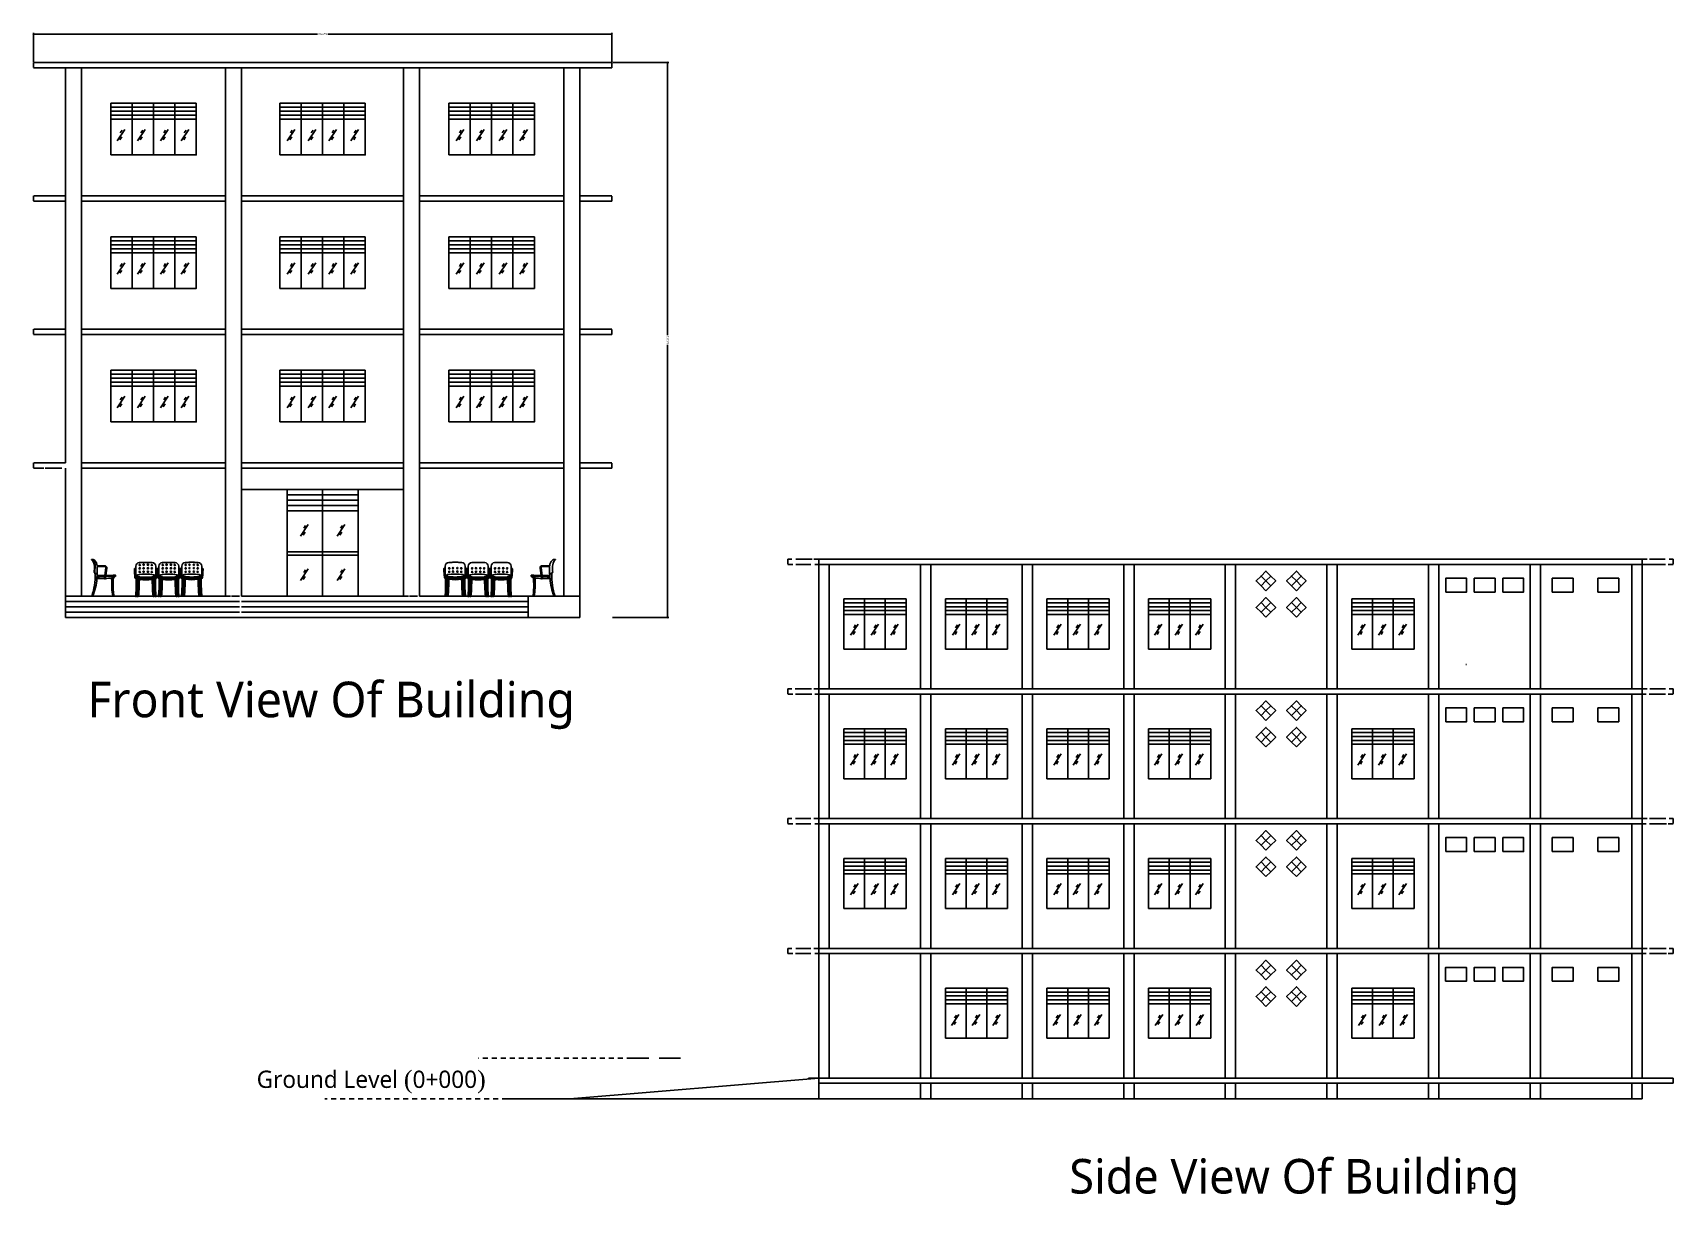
# Paper-space layout 'Layout1' of a CAD drawing. Header units: metres. Extents: x 7 to 253, y 11 to 187.
import ezdxf

# ---------------------------------------------------------------- set-up
doc = ezdxf.new("R2010")
doc.units = ezdxf.units.M
doc.header["$PDMODE"] = 2
doc.linetypes.add('HIDDEN2', pattern=[4.7625, 3.175, -1.5875])
doc.linetypes.add('JIS_02_0.7', pattern=[1.35, 0.75, -0.6])
doc.layers.add('Dot', color=7, linetype='HIDDEN2')
doc.layers.add('lines', color=7, linetype='JIS_02_0.7')
doc.styles.add('Annotative', font='Microsoft YaHei Light.ttf')
doc.styles.get("Standard").update_dxf_attribs({"font": 'times.ttf'})
doc.dimstyles.new('Dim 2', dxfattribs={"dimtxt": 0.15, "dimasz": 0.2, "dimexe": 0.2, "dimexo": 0.1, "dimgap": 0.2, "dimtad": 0, "dimdec": 3, "dimdsep": 46, "dimtxsty": 'Annotative', "dimblk": 'OBLIQUE', "dimcen": 1, "dimadec": 0, "dimazin": 0, "dimtfac": 1, "dimtdec": 3, "dimtmove": 0, "dimatfit": 3, "dimfxl": 1, "dimarcsym": 0})

psp = doc.layouts.get("Layout1")

# ---------------------------------------------------------------- texts
at = {"attachment_point": 1}
for s, width, gutter_width, heights, insert, char_height in [('{\\f@Microsoft YaHei Light|b0|i0|c0|p34;Front \\f@Microsoft YaHei Light|b0|i0|c134|p34;View Of \\f@Microsoft YaHei Light|b0|i0|c0|p34;Building}', 73.799222, 26.6704, [6.9932], (15.5245, 89.8749), 5.3340733), ('{\\f@Microsoft YaHei Light|b0|i0|c0|p34;Side View Of Building}', 67.155196, 25.9223, [6.7971], (162.7169, 18.3453), 5.184467)]:
    psp.add_mtext_dynamic_manual_height_columns(s, width=width, gutter_width=gutter_width, heights=heights, dxfattribs=dict(at, insert=insert, char_height=char_height))
at = {"insert": (40.9092, 31.5824), "char_height": 2.5922337, "width": 35.406414, "attachment_point": 1}
psp.add_mtext('{\\f@Microsoft YaHei Light|b0|i0|c134|p34;Ground Level }({\\f@Microsoft YaHei Light|b0|i0|c134|p34;0+000})', dxfattribs=at)

# ---------------------------------------------------------------- blocks, each defined once
blk = doc.blocks.new('_Oblique')
at = {"color": 0, "linetype": 'ByBlock', "lineweight": -2}
blk.add_line((-0.5, -0.5), (0.5, 0.5), dxfattribs=at)
blk = doc.blocks.new('*D269')
at = {"color": 0, "lineweight": -2, "transparency": 16777216}
for p, q in [((94.23, 182.69), (102.7, 182.69)), ((102.5, 182.69), (102.5, 141.82)), ((102.5, 99.48), (102.5, 140.35)), ((94.23, 99.48), (102.7, 99.48))]:
    blk.add_line(p, q, dxfattribs=at)
at = {"layer": 'Defpoints', "color": 0, "transparency": 16777216}
for p in [(94.13, 182.69), (94.13, 99.48), (102.5, 99.48)]:
    blk.add_point(p, dxfattribs=at)
at = {"color": 0, "lineweight": -2, "transparency": 16777216, "xscale": 0.2, "yscale": 0.2, "zscale": 0.2}
for p, rotation in [((102.5, 182.69), 90), ((102.5, 99.48), 270)]:
    blk.add_blockref('_Oblique', p, dxfattribs=dict(at, rotation=rotation))
at = {"color": 0, "transparency": 16777216, "insert": (102.5, 141.08), "char_height": 0.15, "attachment_point": 5, "rotation": 90, "style": 'Annotative'}
blk.add_mtext('{\\H2x;83.212}', dxfattribs=at)
blk = doc.blocks.new('*D270')
at = {"color": 0, "lineweight": -2, "transparency": 16777216}
for p, q in [((7.45, 182.79), (7.45, 187.12)), ((7.45, 186.92), (50.02, 186.92)), ((94.13, 186.92), (51.56, 186.92)), ((94.13, 182.79), (94.13, 187.12))]:
    blk.add_line(p, q, dxfattribs=at)
at = {"layer": 'Defpoints', "color": 0, "transparency": 16777216}
for p in [(7.45, 186.92), (7.45, 182.69), (94.13, 182.69)]:
    blk.add_point(p, dxfattribs=at)
at = {"color": 0, "lineweight": -2, "transparency": 16777216, "xscale": 0.2, "yscale": 0.2, "zscale": 0.2, "rotation": 180}
blk.add_blockref('_Oblique', (7.45, 186.92), dxfattribs=at)
at = {"color": 0, "lineweight": -2, "transparency": 16777216, "xscale": 0.2, "yscale": 0.2, "zscale": 0.2}
blk.add_blockref('_Oblique', (94.13, 186.92), dxfattribs=at)
at = {"color": 0, "transparency": 16777216, "insert": (50.79, 186.92), "char_height": 0.15, "attachment_point": 5, "style": 'Annotative'}
blk.add_mtext('{\\H2x;86.679}', dxfattribs=at)

# ---------------------------------------------------------------- dimensions: what is measured, and where the dimension line sits
dim = psp.add_linear_dim(base=(7.4495, 186.9195), p1=(94.1281, 182.6898), p2=(7.4495, 182.6898), text='{\\H2x;<>}', dimstyle='Dim 2')
dim.commit()
dim.dimension.update_dxf_attribs({"geometry": '*D270', "text_midpoint": (50.7888, 186.9195)})
dim = psp.add_linear_dim(base=(102.4967, 99.4782), p1=(94.1281, 182.6898), p2=(94.1281, 99.4782), angle=90, text='{\\H2x;<>}', dimstyle='Dim 2')
dim.commit()
dim.dimension.update_dxf_attribs({"geometry": '*D269', "text_midpoint": (102.4967, 141.084), "dimtype": 160})

# ---------------------------------------------------------------- linework, layer by layer
for p, q in [((12.2501, 182.6898), (8.2496, 182.6898)), ((12.2501, 182.6898), (89.3275, 182.6898)), ((90.0076, 182.6898), (93.4231, 182.6898)), ((12.2501, 181.8896), (8.2496, 181.8896)), ((12.2501, 122.6814), (12.2501, 181.8896)), ((12.2501, 181.8896), (89.3275, 181.8896)), ((14.6505, 181.8896), (14.6505, 122.6814)), ((36.2534, 122.6814), (36.2534, 181.8896)), ((38.6538, 181.8896), (38.6538, 122.6814)), ((62.9238, 122.6814), (62.9238, 181.8896)), ((65.3241, 181.8896), (65.3241, 122.6814)), ((86.9271, 122.6814), (86.9271, 181.8896)), ((89.3275, 181.8896), (89.3275, 122.6814)), ((93.4807, 181.8896), (89.8157, 181.8896)), ((19.0511, 176.5556), (19.0511, 168.8212)), ((31.8528, 176.5556), (19.0511, 176.5556)), ((19.0511, 175.9555), (31.8528, 175.9555)), ((19.0511, 175.3554), (31.8528, 175.3554)), ((19.0511, 174.7553), (31.8528, 174.7553)), ((22.2515, 176.5556), (22.2515, 168.8212)), ((25.4519, 176.5556), (25.4519, 168.8212)), ((28.6524, 176.5556), (28.6524, 168.8212)), ((44.3879, 176.5556), (44.3879, 168.8212)), ((57.1897, 176.5556), (44.3879, 176.5556)), ((44.3879, 175.9555), (57.1897, 175.9555)), ((44.3879, 175.3554), (57.1897, 175.3554)), ((44.3879, 174.7553), (57.1897, 174.7553)), ((47.5884, 176.5556), (47.5884, 168.8212)), ((50.7888, 176.5556), (50.7888, 168.8212)), ((53.9892, 176.5556), (53.9892, 168.8212)), ((69.7248, 176.5556), (69.7248, 168.8212)), ((82.5265, 176.5556), (69.7248, 176.5556)), ((69.7248, 175.9555), (82.5265, 175.9555)), ((69.7248, 175.3554), (82.5265, 175.3554)), ((69.7248, 174.7553), (82.5265, 174.7553)), ((72.9252, 176.5556), (72.9252, 168.8212)), ((76.1256, 176.5556), (76.1256, 168.8212)), ((79.3261, 176.5556), (79.3261, 168.8212)), ((19.0511, 174.1552), (31.8528, 174.1552)), ((19.9778, 170.9334), (21.1249, 172.6492)), ((20.4589, 172.1138), (20.7457, 172.5427)), ((23.0547, 170.9334), (24.2018, 172.6492)), ((23.5358, 172.1138), (23.8226, 172.5427)), ((26.4925, 170.9334), (27.6396, 172.6492)), ((26.9737, 172.1138), (27.2604, 172.5427)), ((29.5663, 170.9334), (30.7135, 172.6492)), ((30.0475, 172.1138), (30.3343, 172.5427)), ((44.3879, 174.1552), (57.1897, 174.1552)), ((45.4748, 170.9334), (46.6219, 172.6492)), ((45.9559, 172.1138), (46.2427, 172.5427)), ((48.6096, 170.9334), (49.7567, 172.6492)), ((49.0907, 172.1138), (49.3775, 172.5427)), ((51.7172, 170.9334), (52.8644, 172.6492)), ((52.1984, 172.1138), (52.4852, 172.5427)), ((55.042, 170.9334), (56.1892, 172.6492)), ((55.5232, 172.1138), (55.81, 172.5427)), ((69.7248, 174.1552), (82.5265, 174.1552)), ((70.8033, 170.9334), (71.9504, 172.6492)), ((71.2844, 172.1138), (71.5712, 172.5427)), ((73.8684, 170.9334), (75.0155, 172.6492)), ((74.3495, 172.1138), (74.6363, 172.5427)), ((77.24, 170.9334), (78.3871, 172.6492)), ((77.7211, 172.1138), (78.0079, 172.5427)), ((80.3469, 170.9334), (81.494, 172.6492)), ((80.828, 172.1138), (81.1148, 172.5427)), ((20.3846, 171.0828), (20.6713, 171.5117)), ((23.4615, 171.0828), (23.7483, 171.5117)), ((26.8993, 171.0828), (27.1861, 171.5117)), ((29.9731, 171.0828), (30.2599, 171.5117)), ((45.8815, 171.0828), (46.1683, 171.5117)), ((49.0164, 171.0828), (49.3031, 171.5117)), ((52.124, 171.0828), (52.4108, 171.5117)), ((55.4488, 171.0828), (55.7356, 171.5117)), ((71.2101, 171.0828), (71.4969, 171.5117)), ((74.2752, 171.0828), (74.562, 171.5117)), ((77.6468, 171.0828), (77.9336, 171.5117)), ((80.7537, 171.0828), (81.0405, 171.5117)), ((19.0511, 168.8212), (28.6524, 168.8212)), ((44.3879, 168.8212), (53.9892, 168.8212)), ((69.7248, 168.8212), (79.3261, 168.8212)), ((12.2501, 162.687), (8.2496, 162.687)), ((14.6505, 162.687), (36.2534, 162.687)), ((38.6538, 162.687), (62.9238, 162.687)), ((65.3241, 162.687), (86.9271, 162.687)), ((89.3275, 162.687), (93.328, 162.687)), ((12.2501, 161.8869), (8.2496, 161.8869)), ((14.6505, 161.8869), (36.2534, 161.8869)), ((38.6538, 161.8869), (62.9238, 161.8869)), ((65.3241, 161.8869), (86.9271, 161.8869)), ((93.328, 161.8869), (89.3275, 161.8869)), ((19.0511, 156.5528), (19.0511, 148.8184)), ((31.8528, 156.5528), (19.0511, 156.5528)), ((19.0511, 155.9527), (31.8528, 155.9527)), ((19.0511, 155.3526), (31.8528, 155.3526)), ((22.2515, 156.5528), (22.2515, 148.8184)), ((25.4519, 156.5528), (25.4519, 148.8184)), ((28.6524, 156.5528), (28.6524, 148.8184)), ((44.3879, 156.5528), (44.3879, 148.8184)), ((57.1897, 156.5528), (44.3879, 156.5528)), ((44.3879, 155.9527), (57.1897, 155.9527)), ((44.3879, 155.3526), (57.1897, 155.3526)), ((47.5884, 156.5528), (47.5884, 148.8184)), ((50.7888, 156.5528), (50.7888, 148.8184)), ((53.9892, 156.5528), (53.9892, 148.8184)), ((69.7248, 156.5528), (69.7248, 148.8184)), ((82.5265, 156.5528), (69.7248, 156.5528)), ((69.7248, 155.9527), (82.5265, 155.9527)), ((69.7248, 155.3526), (82.5265, 155.3526)), ((72.9252, 156.5528), (72.9252, 148.8184)), ((76.1256, 156.5528), (76.1256, 148.8184)), ((79.3261, 156.5528), (79.3261, 148.8184)), ((19.0511, 154.7525), (31.8528, 154.7525)), ((19.0511, 154.1525), (31.8528, 154.1525)), ((19.9778, 150.9307), (21.1249, 152.6465)), ((20.4589, 152.111), (20.7457, 152.5399)), ((23.0547, 150.9307), (24.2018, 152.6465)), ((23.5358, 152.111), (23.8226, 152.5399)), ((26.4925, 150.9307), (27.6396, 152.6465)), ((26.9737, 152.111), (27.2604, 152.5399)), ((29.5663, 150.9307), (30.7135, 152.6465)), ((30.0475, 152.111), (30.3343, 152.5399)), ((44.3879, 154.7525), (57.1897, 154.7525)), ((44.3879, 154.1525), (57.1897, 154.1525)), ((45.4748, 150.9307), (46.6219, 152.6465)), ((45.9559, 152.111), (46.2427, 152.5399)), ((48.6096, 150.9307), (49.7567, 152.6465)), ((49.0907, 152.111), (49.3775, 152.5399)), ((51.7172, 150.9307), (52.8644, 152.6465)), ((52.1984, 152.111), (52.4852, 152.5399)), ((55.042, 150.9307), (56.1892, 152.6465)), ((55.5232, 152.111), (55.81, 152.5399)), ((69.7248, 154.7525), (82.5265, 154.7525)), ((69.7248, 154.1525), (82.5265, 154.1525)), ((70.8033, 150.9307), (71.9504, 152.6465)), ((71.2844, 152.111), (71.5712, 152.5399)), ((73.8684, 150.9307), (75.0155, 152.6465)), ((74.3495, 152.111), (74.6363, 152.5399)), ((77.24, 150.9307), (78.3871, 152.6465)), ((77.7211, 152.111), (78.0079, 152.5399)), ((80.3469, 150.9307), (81.494, 152.6465)), ((80.828, 152.111), (81.1148, 152.5399)), ((20.3846, 151.08), (20.6713, 151.509)), ((23.4615, 151.08), (23.7483, 151.509)), ((26.8993, 151.08), (27.1861, 151.509)), ((29.9731, 151.08), (30.2599, 151.509)), ((45.8815, 151.08), (46.1683, 151.509)), ((49.0164, 151.08), (49.3031, 151.509)), ((52.124, 151.08), (52.4108, 151.509)), ((55.4488, 151.08), (55.7356, 151.509)), ((71.2101, 151.08), (71.4969, 151.509)), ((74.2752, 151.08), (74.562, 151.509)), ((77.6468, 151.08), (77.9336, 151.509)), ((80.7537, 151.08), (81.0405, 151.509)), ((19.0511, 148.8184), (28.6524, 148.8184)), ((44.3879, 148.8184), (53.9892, 148.8184)), ((69.7248, 148.8184), (79.3261, 148.8184)), ((12.2501, 142.6842), (8.2496, 142.6842)), ((14.6505, 142.6842), (36.2534, 142.6842)), ((38.6538, 142.6842), (62.9238, 142.6842)), ((65.3241, 142.6842), (86.9271, 142.6842)), ((89.3275, 142.6842), (93.328, 142.6842)), ((12.2501, 141.8841), (8.2496, 141.8841)), ((14.6505, 141.8841), (36.2534, 141.8841)), ((38.6538, 141.8841), (62.9238, 141.8841)), ((65.3241, 141.8841), (86.9271, 141.8841)), ((93.328, 141.8841), (89.3275, 141.8841)), ((19.0511, 136.55), (19.0511, 128.8156)), ((31.8528, 136.55), (19.0511, 136.55)), ((19.0511, 135.9499), (31.8528, 135.9499)), ((19.0511, 135.3499), (31.8528, 135.3499)), ((22.2515, 136.55), (22.2515, 128.8156)), ((25.4519, 136.55), (25.4519, 128.8156)), ((28.6524, 136.55), (28.6524, 128.8156)), ((44.3879, 136.55), (44.3879, 128.8156)), ((57.1897, 136.55), (44.3879, 136.55)), ((44.3879, 135.9499), (57.1897, 135.9499)), ((44.3879, 135.3499), (57.1897, 135.3499)), ((47.5884, 136.55), (47.5884, 128.8156)), ((50.7888, 136.55), (50.7888, 128.8156)), ((53.9892, 136.55), (53.9892, 128.8156)), ((69.7248, 136.55), (69.7248, 128.8156)), ((82.5265, 136.55), (69.7248, 136.55)), ((69.7248, 135.9499), (82.5265, 135.9499)), ((69.7248, 135.3499), (82.5265, 135.3499)), ((72.9252, 136.55), (72.9252, 128.8156)), ((76.1256, 136.55), (76.1256, 128.8156)), ((79.3261, 136.55), (79.3261, 128.8156)), ((19.0511, 134.7498), (31.8528, 134.7498)), ((19.0511, 134.1497), (31.8528, 134.1497)), ((44.3879, 134.7498), (57.1897, 134.7498)), ((44.3879, 134.1497), (57.1897, 134.1497)), ((69.7248, 134.7498), (82.5265, 134.7498)), ((69.7248, 134.1497), (82.5265, 134.1497)), ((19.9778, 130.9279), (21.1249, 132.6437)), ((20.3846, 131.0772), (20.6713, 131.5062)), ((20.4589, 132.1082), (20.7457, 132.5372)), ((23.0547, 130.9279), (24.2018, 132.6437)), ((23.4615, 131.0772), (23.7483, 131.5062)), ((23.5358, 132.1082), (23.8226, 132.5372)), ((26.4925, 130.9279), (27.6396, 132.6437)), ((26.8993, 131.0772), (27.1861, 131.5062)), ((26.9737, 132.1082), (27.2604, 132.5372)), ((29.5663, 130.9279), (30.7135, 132.6437)), ((29.9731, 131.0772), (30.2599, 131.5062)), ((30.0475, 132.1082), (30.3343, 132.5372)), ((45.4748, 130.9279), (46.6219, 132.6437)), ((45.8815, 131.0772), (46.1683, 131.5062)), ((45.9559, 132.1082), (46.2427, 132.5372)), ((48.6096, 130.9279), (49.7567, 132.6437)), ((49.0164, 131.0772), (49.3031, 131.5062)), ((49.0907, 132.1082), (49.3775, 132.5372)), ((51.7172, 130.9279), (52.8644, 132.6437)), ((52.124, 131.0772), (52.4108, 131.5062)), ((52.1984, 132.1082), (52.4852, 132.5372)), ((55.042, 130.9279), (56.1892, 132.6437)), ((55.4488, 131.0772), (55.7356, 131.5062)), ((55.5232, 132.1082), (55.81, 132.5372)), ((70.8033, 130.9279), (71.9504, 132.6437)), ((71.2101, 131.0772), (71.4969, 131.5062)), ((71.2844, 132.1082), (71.5712, 132.5372)), ((73.8684, 130.9279), (75.0155, 132.6437)), ((74.2752, 131.0772), (74.562, 131.5062)), ((74.3495, 132.1082), (74.6363, 132.5372)), ((77.24, 130.9279), (78.3871, 132.6437)), ((77.6468, 131.0772), (77.9336, 131.5062)), ((77.7211, 132.1082), (78.0079, 132.5372)), ((80.3469, 130.9279), (81.494, 132.6437)), ((80.7537, 131.0772), (81.0405, 131.5062)), ((80.828, 132.1082), (81.1148, 132.5372)), ((19.0511, 128.8156), (28.6524, 128.8156)), ((44.3879, 128.8156), (53.9892, 128.8156)), ((69.7248, 128.8156), (79.3261, 128.8156)), ((11.3571, 122.6814), (9.0872, 122.6814)), ((11.408, 121.8813), (9.2195, 121.8813)), ((12.2501, 121.8813), (12.2501, 99.4782)), ((12.2501, 102.6787), (12.2501, 121.8813)), ((14.6505, 122.6814), (36.2534, 122.6814)), ((14.6505, 121.8813), (14.6505, 122.6814)), ((14.6505, 122.6814), (36.2534, 122.6814)), ((14.6505, 121.8813), (36.2534, 121.8813)), ((14.6505, 121.8813), (14.6505, 102.6787)), ((14.6505, 121.8813), (36.2534, 121.8813)), ((36.2534, 121.8813), (36.2534, 122.6814)), ((36.2534, 121.8813), (36.2534, 102.6787)), ((38.6538, 122.6814), (62.9238, 122.6814)), ((38.6538, 121.8813), (38.6538, 122.6814)), ((38.6538, 122.6814), (62.9238, 122.6814)), ((38.6538, 121.8813), (62.9238, 121.8813)), ((38.6538, 121.8813), (38.6538, 102.6787)), ((38.6538, 121.8813), (62.9238, 121.8813)), ((38.6538, 121.8813), (38.6538, 118.6809)), ((62.9238, 121.8813), (62.9238, 122.6814)), ((62.9238, 121.8813), (62.9238, 102.6787)), ((65.3241, 122.6814), (86.9271, 122.6814)), ((65.3241, 121.8813), (65.3241, 122.6814)), ((65.3241, 122.6814), (86.9271, 122.6814)), ((65.3241, 121.8813), (86.9271, 121.8813)), ((65.3241, 121.8813), (65.3241, 102.6787)), ((65.3241, 121.8813), (86.9271, 121.8813)), ((86.9271, 121.8813), (86.9271, 122.6814)), ((86.9271, 121.8813), (86.9271, 102.6787)), ((89.3275, 122.6814), (93.328, 122.6814)), ((89.3275, 122.6814), (93.328, 122.6814)), ((89.3275, 121.8813), (89.3275, 122.6814)), ((89.3275, 122.6814), (93.328, 122.6814)), ((93.328, 121.8813), (89.3275, 121.8813)), ((89.3275, 121.8813), (89.3275, 99.4782)), ((93.328, 121.8813), (89.3275, 121.8813)), ((93.4324, 121.8813), (93.2938, 121.8813)), ((93.328, 122.6814), (93.4543, 122.6814)), ((38.6538, 118.6809), (62.9238, 118.6809)), ((45.4547, 118.6809), (45.4547, 106.6792)), ((50.7888, 118.6809), (50.7888, 106.6792)), ((56.1229, 118.6809), (56.1229, 106.6792)), ((50.7888, 117.8808), (45.4547, 117.8808)), ((50.7888, 117.0807), (45.4547, 117.0807)), ((50.7888, 116.2805), (45.4547, 116.2805)), ((50.7888, 117.8808), (56.1229, 117.8808)), ((50.7888, 117.0807), (56.1229, 117.0807)), ((50.7888, 116.2805), (56.1229, 116.2805)), ((56.1229, 115.4804), (45.4547, 115.4804)), ((47.474, 111.6951), (48.6211, 113.4108)), ((47.9551, 112.8754), (48.2419, 113.3043)), ((52.9808, 111.6951), (54.128, 113.4108)), ((53.462, 112.8754), (53.7487, 113.3043)), ((47.8808, 111.8444), (48.1676, 112.2734)), ((53.3876, 111.8444), (53.6744, 112.2734)), ((45.4547, 109.3462), (56.1229, 109.3462)), ((45.4547, 102.6787), (45.4547, 109.0795)), ((45.4547, 108.8128), (56.1229, 108.8128)), ((121.7262, 108.2328), (124.1683, 108.2328)), ((125.1793, 108.2328), (125.1793, 88.791)), ((125.1793, 108.2328), (248.5696, 108.2328)), ((248.5696, 108.2328), (248.5696, 88.791)), ((249.6803, 108.2328), (251.9474, 108.2328)), ((17.0133, 106.0831), (16.6621, 106.0831)), ((17.1124, 105.7781), (17.1124, 105.6576)), ((23.095, 105.8286), (22.7884, 105.8286)), ((25.4762, 105.8286), (25.7828, 105.8286)), ((26.5338, 105.8286), (26.2271, 105.8286)), ((28.9149, 105.8286), (29.2216, 105.8286)), ((29.9729, 105.8427), (29.6663, 105.8427)), ((32.3541, 105.8427), (32.6607, 105.8427)), ((47.474, 105.05), (48.6211, 106.7658)), ((47.9551, 106.2303), (48.2419, 106.6593)), ((50.7888, 106.6792), (50.7888, 102.6787)), ((52.9808, 105.05), (54.128, 106.7658)), ((53.462, 106.2303), (53.7487, 106.6593)), ((56.1229, 106.6792), (56.1229, 102.6787)), ((69.4799, 105.8427), (69.1732, 105.8427)), ((71.861, 105.8427), (72.1677, 105.8427)), ((72.919, 105.8286), (72.6124, 105.8286)), ((75.3002, 105.8286), (75.6068, 105.8286)), ((76.3578, 105.8286), (76.0511, 105.8286)), ((78.7389, 105.8286), (79.0456, 105.8286)), ((84.7216, 105.7781), (84.7216, 105.6576)), ((84.8206, 106.0831), (85.1718, 106.0831)), ((123.9241, 107.4551), (121.7262, 107.4551)), ((125.1793, 107.4551), (248.5696, 107.4551)), ((126.7346, 107.4551), (126.7346, 88.791)), ((140.4087, 107.4551), (140.4087, 88.791)), ((141.964, 107.4551), (141.964, 88.791)), ((155.638, 107.4551), (155.638, 88.791)), ((157.1934, 107.4551), (157.1934, 88.791)), ((170.8674, 107.4551), (170.8674, 88.791)), ((172.4228, 107.4551), (172.4228, 88.791)), ((186.0968, 107.4551), (186.0968, 88.791)), ((187.6521, 107.4551), (187.6521, 88.791)), ((201.3262, 107.4551), (201.3262, 88.791)), ((202.8815, 107.4551), (202.8815, 88.791)), ((216.5555, 107.4551), (216.5555, 88.791)), ((218.1109, 107.4551), (218.1109, 88.791)), ((231.7849, 107.4551), (231.7849, 88.791)), ((233.3402, 107.4551), (233.3402, 88.791)), ((247.0143, 107.4551), (247.0143, 88.791)), ((252.07, 107.4551), (249.2361, 107.4551)), ((17.1124, 105.6576), (17.3214, 105.3354)), ((18.1347, 105.6576), (17.1124, 105.6576)), ((19.1311, 105.4448), (19.3947, 105.6956)), ((19.1311, 105.4448), (19.1311, 105.3871)), ((19.1453, 105.4583), (19.1453, 105.3384)), ((19.1666, 105.4785), (19.1666, 105.3384)), ((19.4148, 105.3384), (19.1666, 105.3384)), ((19.202, 105.5123), (19.202, 105.3384)), ((19.2446, 105.5528), (19.2446, 105.3384)), ((19.3794, 105.681), (19.3794, 105.3384)), ((19.4148, 105.6971), (19.4148, 105.3384)), ((19.4361, 105.6988), (19.4361, 105.3384)), ((19.4503, 105.6999), (19.4503, 105.3738)), ((23.0624, 105.2089), (23.0624, 105.495)), ((23.0754, 105.2089), (23.0754, 105.4802)), ((23.095, 105.2089), (23.095, 105.4582)), ((23.095, 105.2089), (23.3233, 105.2089)), ((23.1211, 105.2089), (23.1211, 105.4287)), ((23.2255, 105.2089), (23.2255, 105.3109)), ((23.2646, 105.2089), (23.2646, 105.2737)), ((23.2972, 105.2089), (23.2972, 105.2717)), ((23.3233, 105.2089), (23.3233, 105.2701)), ((23.3429, 105.2089), (23.3429, 105.2689)), ((25.2283, 105.2089), (25.2283, 105.2689)), ((25.2478, 105.2089), (25.2478, 105.2701)), ((25.4762, 105.2089), (25.2478, 105.2089)), ((25.2739, 105.2089), (25.2739, 105.2717)), ((25.3066, 105.2089), (25.3066, 105.2737)), ((25.3457, 105.2089), (25.3457, 105.3109)), ((25.4501, 105.2089), (25.4501, 105.4287)), ((25.4762, 105.2089), (25.4762, 105.4582)), ((25.4958, 105.2089), (25.4958, 105.4802)), ((25.5088, 105.2089), (25.5088, 105.495)), ((25.5088, 105.2089), (25.5088, 105.495)), ((26.5011, 105.2089), (26.5011, 105.495)), ((26.5142, 105.2089), (26.5142, 105.4802)), ((26.5338, 105.2089), (26.5338, 105.4582)), ((26.5338, 105.2089), (26.7621, 105.2089)), ((26.5599, 105.2089), (26.5599, 105.4287)), ((26.6642, 105.2089), (26.6642, 105.3109)), ((26.7034, 105.2089), (26.7034, 105.2737)), ((26.736, 105.2089), (26.736, 105.2717)), ((26.7621, 105.2089), (26.7621, 105.2701)), ((26.7817, 105.2089), (26.7817, 105.2689)), ((28.667, 105.2089), (28.667, 105.2689)), ((28.6866, 105.2089), (28.6866, 105.2701)), ((28.9149, 105.2089), (28.6866, 105.2089)), ((28.7127, 105.2089), (28.7127, 105.2717)), ((28.7453, 105.2089), (28.7453, 105.2737)), ((28.7845, 105.2089), (28.7845, 105.3109)), ((28.8889, 105.2089), (28.8889, 105.4287)), ((28.9149, 105.2089), (28.9149, 105.4582)), ((28.9345, 105.2089), (28.9345, 105.4802)), ((28.9476, 105.2089), (28.9476, 105.495)), ((28.9476, 105.2089), (28.9476, 105.495)), ((29.9403, 105.2229), (29.9403, 105.509)), ((29.9533, 105.2229), (29.9533, 105.4943)), ((29.9729, 105.2229), (29.9729, 105.4722)), ((29.9729, 105.2229), (30.2012, 105.2229)), ((29.999, 105.2229), (29.999, 105.4428)), ((30.1034, 105.2229), (30.1034, 105.325)), ((30.1425, 105.2229), (30.1425, 105.2878)), ((30.1751, 105.2229), (30.1751, 105.2857)), ((30.2012, 105.2229), (30.2012, 105.2842)), ((30.2208, 105.2229), (30.2208, 105.283)), ((32.1062, 105.2229), (32.1062, 105.283)), ((32.1258, 105.2229), (32.1258, 105.2842)), ((32.3541, 105.2229), (32.1258, 105.2229)), ((32.1519, 105.2229), (32.1519, 105.2857)), ((32.1845, 105.2229), (32.1845, 105.2878)), ((32.2236, 105.2229), (32.2236, 105.325)), ((32.328, 105.2229), (32.328, 105.4428)), ((32.3541, 105.2229), (32.3541, 105.4722)), ((32.3737, 105.2229), (32.3737, 105.4943)), ((32.3867, 105.2229), (32.3867, 105.509)), ((32.3867, 105.2229), (32.3867, 105.509)), ((47.8808, 105.1994), (48.1676, 105.6283)), ((53.3876, 105.1994), (53.6744, 105.6283)), ((69.4472, 105.2229), (69.4472, 105.509)), ((69.4472, 105.2229), (69.4472, 105.509)), ((69.4603, 105.2229), (69.4603, 105.4943)), ((69.4799, 105.2229), (69.4799, 105.4722)), ((69.4799, 105.2229), (69.7082, 105.2229)), ((69.5059, 105.2229), (69.5059, 105.4428)), ((69.6103, 105.2229), (69.6103, 105.325)), ((69.6495, 105.2229), (69.6495, 105.2878)), ((69.6821, 105.2229), (69.6821, 105.2857)), ((69.7082, 105.2229), (69.7082, 105.2842)), ((69.7278, 105.2229), (69.7278, 105.283)), ((71.6131, 105.2229), (71.6131, 105.283)), ((71.6327, 105.2229), (71.6327, 105.2842)), ((71.861, 105.2229), (71.6327, 105.2229)), ((71.6588, 105.2229), (71.6588, 105.2857)), ((71.6914, 105.2229), (71.6914, 105.2878)), ((71.7306, 105.2229), (71.7306, 105.325)), ((71.8349, 105.2229), (71.8349, 105.4428)), ((71.861, 105.2229), (71.861, 105.4722)), ((71.8806, 105.2229), (71.8806, 105.4943)), ((71.8937, 105.2229), (71.8937, 105.509)), ((72.8864, 105.2089), (72.8864, 105.495)), ((72.8864, 105.2089), (72.8864, 105.495)), ((72.8994, 105.2089), (72.8994, 105.4802)), ((72.919, 105.2089), (72.919, 105.4582)), ((72.919, 105.2089), (73.1473, 105.2089)), ((72.9451, 105.2089), (72.9451, 105.4287)), ((73.0495, 105.2089), (73.0495, 105.3109)), ((73.0886, 105.2089), (73.0886, 105.2737)), ((73.1212, 105.2089), (73.1212, 105.2717)), ((73.1473, 105.2089), (73.1473, 105.2701)), ((73.1669, 105.2089), (73.1669, 105.2689)), ((75.0523, 105.2089), (75.0523, 105.2689)), ((75.0718, 105.2089), (75.0718, 105.2701)), ((75.3002, 105.2089), (75.0718, 105.2089)), ((75.0979, 105.2089), (75.0979, 105.2717)), ((75.1306, 105.2089), (75.1306, 105.2737)), ((75.1697, 105.2089), (75.1697, 105.3109)), ((75.2741, 105.2089), (75.2741, 105.4287)), ((75.3002, 105.2089), (75.3002, 105.4582)), ((75.3197, 105.2089), (75.3197, 105.4802)), ((75.3328, 105.2089), (75.3328, 105.495)), ((76.3251, 105.2089), (76.3251, 105.495)), ((76.3251, 105.2089), (76.3251, 105.495)), ((76.3382, 105.2089), (76.3382, 105.4802)), ((76.3578, 105.2089), (76.3578, 105.4582)), ((76.3578, 105.2089), (76.5861, 105.2089)), ((76.3839, 105.2089), (76.3839, 105.4287)), ((76.4882, 105.2089), (76.4882, 105.3109)), ((76.5274, 105.2089), (76.5274, 105.2737)), ((76.56, 105.2089), (76.56, 105.2717)), ((76.5861, 105.2089), (76.5861, 105.2701)), ((76.6057, 105.2089), (76.6057, 105.2689)), ((78.491, 105.2089), (78.491, 105.2689)), ((78.5106, 105.2089), (78.5106, 105.2701)), ((78.7389, 105.2089), (78.5106, 105.2089)), ((78.5367, 105.2089), (78.5367, 105.2717)), ((78.5693, 105.2089), (78.5693, 105.2737)), ((78.6085, 105.2089), (78.6085, 105.3109)), ((78.7128, 105.2089), (78.7128, 105.4287)), ((78.7389, 105.2089), (78.7389, 105.4582)), ((78.7585, 105.2089), (78.7585, 105.4802)), ((78.7716, 105.2089), (78.7716, 105.495)), ((82.3837, 105.6999), (82.3837, 105.3738)), ((82.3978, 105.6988), (82.3978, 105.3384)), ((82.4191, 105.6971), (82.4191, 105.3384)), ((82.4191, 105.3384), (82.6674, 105.3384)), ((82.7028, 105.4448), (82.4393, 105.6956)), ((82.4546, 105.681), (82.4546, 105.3384)), ((82.5893, 105.5528), (82.5893, 105.3384)), ((82.6319, 105.5123), (82.6319, 105.3384)), ((82.6674, 105.4785), (82.6674, 105.3384)), ((82.6886, 105.4583), (82.6886, 105.3384)), ((82.7028, 105.4448), (82.7028, 105.3871)), ((83.6993, 105.6576), (84.7216, 105.6576)), ((84.7216, 105.6576), (84.5125, 105.3354)), ((12.2501, 102.6787), (36.2534, 102.6787)), ((19.9845, 101.8785), (12.2501, 101.8785)), ((19.9845, 101.0784), (12.2501, 101.0784)), ((19.9845, 101.8785), (36.2534, 101.8785)), ((19.9845, 101.0784), (36.2534, 101.0784)), ((38.3154, 101.0784), (36.8942, 101.0784)), ((37.94, 101.8785), (37.0282, 101.8785)), ((37.1087, 102.6787), (37.8327, 102.6787)), ((38.6538, 102.6787), (62.9238, 102.6787)), ((38.6538, 101.8785), (65.3241, 101.8785)), ((65.3241, 101.0784), (38.6538, 101.0784)), ((62.7535, 102.6768), (62.8477, 102.6768)), ((64.5153, 102.6787), (63.8187, 102.6787)), ((65.3241, 102.6787), (89.3275, 102.6787)), ((65.3241, 101.8785), (81.5931, 101.8785)), ((65.3241, 101.0784), (81.5931, 101.0784)), ((81.5931, 102.6787), (81.5931, 99.4782)), ((128.9056, 102.2706), (138.2377, 102.2706)), ((128.9056, 102.2706), (128.9056, 94.7532)), ((128.9056, 101.6874), (138.2377, 101.6874)), ((128.9056, 101.1041), (138.2377, 101.1041)), ((132.0163, 102.2706), (132.0163, 94.7532)), ((135.127, 102.2706), (135.127, 94.7532)), ((138.2377, 102.2706), (138.2377, 94.7532)), ((144.135, 102.2706), (153.467, 102.2706)), ((144.135, 102.2706), (144.135, 94.7532)), ((144.135, 101.6874), (153.467, 101.6874)), ((144.135, 101.1041), (153.467, 101.1041)), ((147.2457, 102.2706), (147.2457, 94.7532)), ((150.3564, 102.2706), (150.3564, 94.7532)), ((153.467, 102.2706), (153.467, 94.7532)), ((159.3644, 102.2706), (168.6964, 102.2706)), ((159.3644, 102.2706), (159.3644, 94.7532)), ((159.3644, 101.6874), (168.6964, 101.6874)), ((159.3644, 101.1041), (168.6964, 101.1041)), ((162.4751, 102.2706), (162.4751, 94.7532)), ((165.5857, 102.2706), (165.5857, 94.7532)), ((168.6964, 102.2706), (168.6964, 94.7532)), ((174.5937, 102.2706), (183.9258, 102.2706)), ((174.5937, 102.2706), (174.5937, 94.7532)), ((174.5937, 101.6874), (183.9258, 101.6874)), ((174.5937, 101.1041), (183.9258, 101.1041)), ((177.7044, 102.2706), (177.7044, 94.7532)), ((180.8151, 102.2706), (180.8151, 94.7532)), ((183.9258, 102.2706), (183.9258, 94.7532)), ((205.0525, 102.2706), (214.3845, 102.2706)), ((205.0525, 102.2706), (205.0525, 94.7532)), ((205.0525, 101.6874), (214.3845, 101.6874)), ((205.0525, 101.1041), (214.3845, 101.1041)), ((208.1632, 102.2706), (208.1632, 94.7532)), ((211.2739, 102.2706), (211.2739, 94.7532)), ((214.3845, 102.2706), (214.3845, 94.7532)), ((19.9845, 100.2783), (12.2501, 100.2783)), ((12.2501, 99.4782), (38.6538, 99.4782)), ((19.9845, 100.2783), (36.2534, 100.2783)), ((36.9478, 100.2783), (37.4536, 100.2783)), ((38.0204, 100.2783), (37.4536, 100.2783)), ((38.6538, 100.2783), (65.3241, 100.2783)), ((38.6538, 99.4782), (62.9238, 99.4782)), ((62.9238, 99.4782), (89.3275, 99.4782)), ((65.3241, 100.2783), (81.5931, 100.2783)), ((128.9056, 100.5209), (138.2377, 100.5209)), ((128.9056, 99.9376), (138.2377, 99.9376)), ((129.9347, 96.8224), (131.0497, 98.49)), ((130.4024, 97.9696), (130.6811, 98.3865)), ((133.0168, 96.8224), (134.1317, 98.49)), ((133.4844, 97.9696), (133.7632, 98.3865)), ((135.9502, 96.8224), (137.0651, 98.49)), ((136.4178, 97.9696), (136.6965, 98.3865)), ((144.135, 100.5209), (153.467, 100.5209)), ((144.135, 99.9376), (153.467, 99.9376)), ((145.1941, 96.8224), (146.3091, 98.49)), ((145.6617, 97.9696), (145.9405, 98.3865)), ((148.1072, 96.8224), (149.2221, 98.49)), ((148.5748, 97.9696), (148.8536, 98.3865)), ((151.1788, 96.8224), (152.2938, 98.49)), ((151.6464, 97.9696), (151.9252, 98.3865)), ((159.3644, 100.5209), (168.6964, 100.5209)), ((159.3644, 99.9376), (168.6964, 99.9376)), ((160.3768, 96.8224), (161.4918, 98.49)), ((160.8445, 97.9696), (161.1232, 98.3865)), ((163.2955, 96.8224), (164.4104, 98.49)), ((163.7631, 97.9696), (164.0419, 98.3865)), ((166.4886, 96.8224), (167.6035, 98.49)), ((166.9562, 97.9696), (167.235, 98.3865)), ((174.5937, 100.5209), (183.9258, 100.5209)), ((174.5937, 99.9376), (183.9258, 99.9376)), ((175.479, 96.8224), (176.594, 98.49)), ((175.9466, 97.9696), (176.2254, 98.3865)), ((178.5839, 96.8224), (179.6988, 98.49)), ((179.0515, 97.9696), (179.3303, 98.3865)), ((181.6436, 96.8224), (182.7586, 98.49)), ((182.1113, 97.9696), (182.39, 98.3865)), ((205.0525, 100.5209), (214.3845, 100.5209)), ((205.0525, 99.9376), (214.3845, 99.9376)), ((205.9467, 96.8224), (207.0616, 98.49)), ((206.4143, 97.9696), (206.693, 98.3865)), ((209.0556, 96.8224), (210.1706, 98.49)), ((209.5233, 97.9696), (209.802, 98.3865)), ((212.1267, 96.8224), (213.2416, 98.49)), ((212.5943, 97.9696), (212.8731, 98.3865)), ((130.3301, 96.9675), (130.6089, 97.3844)), ((133.4122, 96.9675), (133.6909, 97.3844)), ((136.3455, 96.9675), (136.6243, 97.3844)), ((145.5895, 96.9675), (145.8682, 97.3844)), ((148.5026, 96.9675), (148.7813, 97.3844)), ((151.5742, 96.9675), (151.8529, 97.3844)), ((160.7722, 96.9675), (161.0509, 97.3844)), ((163.6909, 96.9675), (163.9696, 97.3844)), ((166.8839, 96.9675), (167.1627, 97.3844)), ((175.8744, 96.9675), (176.1531, 97.3844)), ((178.9793, 96.9675), (179.258, 97.3844)), ((182.039, 96.9675), (182.3178, 97.3844)), ((206.342, 96.9675), (206.6208, 97.3844)), ((209.451, 96.9675), (209.7297, 97.3844)), ((212.5221, 96.9675), (212.8008, 97.3844)), ((128.9056, 94.7532), (138.2377, 94.7532)), ((144.135, 94.7532), (153.467, 94.7532)), ((159.3644, 94.7532), (168.6964, 94.7532)), ((174.5937, 94.7532), (183.9258, 94.7532)), ((205.0525, 94.7532), (214.3845, 94.7532)), ((222.1561, 92.4634), (222.2697, 92.4634)), ((124.0914, 88.791), (121.6437, 88.791)), ((125.1793, 88.791), (125.1793, 69.3493)), ((125.1793, 88.791), (248.5696, 88.791)), ((125.1793, 88.791), (248.5696, 88.791)), ((248.5696, 88.791), (248.5696, 69.3493)), ((249.7328, 88.7947), (252.0815, 88.7947)), ((121.6657, 88.0133), (124.1134, 88.0133)), ((125.1793, 88.0133), (248.5696, 88.0133)), ((126.7346, 88.0133), (126.7346, 69.3493)), ((140.4087, 88.0133), (140.4087, 69.3493)), ((141.964, 88.0133), (141.964, 69.3493)), ((155.638, 88.0133), (155.638, 69.3493)), ((157.1934, 88.0133), (157.1934, 69.3493)), ((170.8674, 88.0133), (170.8674, 69.3493)), ((172.4228, 88.0133), (172.4228, 69.3493)), ((186.0968, 88.0133), (186.0968, 69.3493)), ((187.6521, 88.0133), (187.6521, 69.3493)), ((201.3262, 88.0133), (201.3262, 69.3493)), ((202.8815, 88.0133), (202.8815, 69.3493)), ((216.5555, 88.0133), (216.5555, 69.3493)), ((218.1109, 88.0133), (218.1109, 69.3493)), ((231.7849, 88.0133), (231.7849, 69.3493)), ((233.3402, 88.0133), (233.3402, 69.3493)), ((247.0143, 88.0133), (247.0143, 69.3493)), ((252.1002, 88.017), (249.6331, 88.017)), ((128.9056, 82.8289), (138.2377, 82.8289)), ((128.9056, 82.8289), (128.9056, 75.3114)), ((128.9056, 82.2456), (138.2377, 82.2456)), ((128.9056, 81.6624), (138.2377, 81.6624)), ((132.0163, 82.8289), (132.0163, 75.3114)), ((135.127, 82.8289), (135.127, 75.3114)), ((138.2377, 82.8289), (138.2377, 75.3114)), ((144.135, 82.8289), (153.467, 82.8289)), ((144.135, 82.8289), (144.135, 75.3114)), ((144.135, 82.2456), (153.467, 82.2456)), ((144.135, 81.6624), (153.467, 81.6624)), ((147.2457, 82.8289), (147.2457, 75.3114)), ((150.3564, 82.8289), (150.3564, 75.3114)), ((153.467, 82.8289), (153.467, 75.3114)), ((159.3644, 82.8289), (168.6964, 82.8289)), ((159.3644, 82.8289), (159.3644, 75.3114)), ((159.3644, 82.2456), (168.6964, 82.2456)), ((159.3644, 81.6624), (168.6964, 81.6624)), ((162.4751, 82.8289), (162.4751, 75.3114)), ((165.5857, 82.8289), (165.5857, 75.3114)), ((168.6964, 82.8289), (168.6964, 75.3114)), ((174.5937, 82.8289), (183.9258, 82.8289)), ((174.5937, 82.8289), (174.5937, 75.3114)), ((174.5937, 82.2456), (183.9258, 82.2456)), ((174.5937, 81.6624), (183.9258, 81.6624)), ((177.7044, 82.8289), (177.7044, 75.3114)), ((180.8151, 82.8289), (180.8151, 75.3114)), ((183.9258, 82.8289), (183.9258, 75.3114)), ((205.0525, 82.8289), (214.3845, 82.8289)), ((205.0525, 82.8289), (205.0525, 75.3114)), ((205.0525, 82.2456), (214.3845, 82.2456)), ((205.0525, 81.6624), (214.3845, 81.6624)), ((208.1632, 82.8289), (208.1632, 75.3114)), ((211.2739, 82.8289), (211.2739, 75.3114)), ((214.3845, 82.8289), (214.3845, 75.3114)), ((128.9056, 81.0791), (138.2377, 81.0791)), ((128.9056, 80.4959), (138.2377, 80.4959)), ((129.9347, 77.3806), (131.0497, 79.0483)), ((130.4024, 78.5278), (130.6811, 78.9447)), ((133.0168, 77.3806), (134.1317, 79.0483)), ((133.4844, 78.5278), (133.7632, 78.9447)), ((135.9502, 77.3806), (137.0651, 79.0483)), ((136.4178, 78.5278), (136.6965, 78.9447)), ((144.135, 81.0791), (153.467, 81.0791)), ((144.135, 80.4959), (153.467, 80.4959)), ((145.1941, 77.3806), (146.3091, 79.0483)), ((145.6617, 78.5278), (145.9405, 78.9447)), ((148.1072, 77.3806), (149.2221, 79.0483)), ((148.5748, 78.5278), (148.8536, 78.9447)), ((151.1788, 77.3806), (152.2938, 79.0483)), ((151.6464, 78.5278), (151.9252, 78.9447)), ((159.3644, 81.0791), (168.6964, 81.0791)), ((159.3644, 80.4959), (168.6964, 80.4959)), ((160.3768, 77.3806), (161.4918, 79.0483)), ((160.8445, 78.5278), (161.1232, 78.9447)), ((163.2955, 77.3806), (164.4104, 79.0483)), ((163.7631, 78.5278), (164.0419, 78.9447)), ((166.4886, 77.3806), (167.6035, 79.0483)), ((166.9562, 78.5278), (167.235, 78.9447)), ((174.5937, 81.0791), (183.9258, 81.0791)), ((174.5937, 80.4959), (183.9258, 80.4959)), ((175.479, 77.3806), (176.594, 79.0483)), ((175.9466, 78.5278), (176.2254, 78.9447)), ((178.5839, 77.3806), (179.6988, 79.0483)), ((179.0515, 78.5278), (179.3303, 78.9447)), ((181.6436, 77.3806), (182.7586, 79.0483)), ((182.1113, 78.5278), (182.39, 78.9447)), ((205.0525, 81.0791), (214.3845, 81.0791)), ((205.0525, 80.4959), (214.3845, 80.4959)), ((205.9467, 77.3806), (207.0616, 79.0483)), ((206.4143, 78.5278), (206.693, 78.9447)), ((209.0556, 77.3806), (210.1706, 79.0483)), ((209.5233, 78.5278), (209.802, 78.9447)), ((212.1267, 77.3806), (213.2416, 79.0483)), ((212.5943, 78.5278), (212.8731, 78.9447)), ((130.3301, 77.5258), (130.6089, 77.9427)), ((133.4122, 77.5258), (133.6909, 77.9427)), ((136.3455, 77.5258), (136.6243, 77.9427)), ((145.5895, 77.5258), (145.8682, 77.9427)), ((148.5026, 77.5258), (148.7813, 77.9427)), ((151.5742, 77.5258), (151.8529, 77.9427)), ((160.7722, 77.5258), (161.0509, 77.9427)), ((163.6909, 77.5258), (163.9696, 77.9427)), ((166.8839, 77.5258), (167.1627, 77.9427)), ((175.8744, 77.5258), (176.1531, 77.9427)), ((178.9793, 77.5258), (179.258, 77.9427)), ((182.039, 77.5258), (182.3178, 77.9427)), ((206.342, 77.5258), (206.6208, 77.9427)), ((209.451, 77.5258), (209.7297, 77.9427)), ((212.5221, 77.5258), (212.8008, 77.9427)), ((128.9056, 75.3114), (138.2377, 75.3114)), ((144.135, 75.3114), (153.467, 75.3114)), ((159.3644, 75.3114), (168.6964, 75.3114)), ((174.5937, 75.3114), (183.9258, 75.3114)), ((205.0525, 75.3114), (214.3845, 75.3114)), ((121.6602, 69.3493), (123.9578, 69.3493)), ((123.9578, 69.3493), (123.9578, 69.3493)), ((123.9753, 69.3493), (123.9578, 69.3493)), ((125.1793, 69.3493), (125.1793, 49.9075)), ((125.1793, 69.3493), (248.5696, 69.3493)), ((125.1793, 69.3493), (248.5696, 69.3493)), ((248.5696, 69.3493), (248.5696, 49.9075)), ((249.6777, 69.3529), (252.1187, 69.3529)), ((123.9747, 68.5716), (121.7133, 68.5716)), ((125.1793, 68.5716), (248.5696, 68.5716)), ((126.7346, 68.5716), (126.7346, 49.9075)), ((140.4087, 68.5716), (140.4087, 49.9075)), ((141.964, 68.5716), (141.964, 49.9075)), ((155.638, 68.5716), (155.638, 49.9075)), ((157.1934, 68.5716), (157.1934, 49.9075)), ((170.8674, 68.5716), (170.8674, 49.9075)), ((172.4228, 68.5716), (172.4228, 49.9075)), ((186.0968, 68.5716), (186.0968, 49.9075)), ((187.6521, 68.5716), (187.6521, 49.9075)), ((201.3262, 68.5716), (201.3262, 49.9075)), ((202.8815, 68.5716), (202.8815, 49.9075)), ((216.5555, 68.5716), (216.5555, 49.9075)), ((218.1109, 68.5716), (218.1109, 49.9075)), ((231.7849, 68.5716), (231.7849, 49.9075)), ((233.3402, 68.5716), (233.3402, 49.9075)), ((247.0143, 68.5716), (247.0143, 49.9075)), ((252.22, 68.5753), (249.6675, 68.5753)), ((128.9056, 63.3871), (138.2377, 63.3871)), ((128.9056, 63.3871), (128.9056, 55.8696)), ((128.9056, 62.8039), (138.2377, 62.8039)), ((128.9056, 62.2206), (138.2377, 62.2206)), ((128.9056, 61.6374), (138.2377, 61.6374)), ((132.0163, 63.3871), (132.0163, 55.8696)), ((135.127, 63.3871), (135.127, 55.8696)), ((138.2377, 63.3871), (138.2377, 55.8696)), ((144.135, 63.3871), (153.467, 63.3871)), ((144.135, 63.3871), (144.135, 55.8696)), ((144.135, 62.8039), (153.467, 62.8039)), ((144.135, 62.2206), (153.467, 62.2206)), ((144.135, 61.6374), (153.467, 61.6374)), ((147.2457, 63.3871), (147.2457, 55.8696)), ((150.3564, 63.3871), (150.3564, 55.8696)), ((153.467, 63.3871), (153.467, 55.8696)), ((159.3644, 63.3871), (168.6964, 63.3871)), ((159.3644, 63.3871), (159.3644, 55.8696)), ((159.3644, 62.8039), (168.6964, 62.8039)), ((159.3644, 62.2206), (168.6964, 62.2206)), ((159.3644, 61.6374), (168.6964, 61.6374)), ((162.4751, 63.3871), (162.4751, 55.8696)), ((165.5857, 63.3871), (165.5857, 55.8696)), ((168.6964, 63.3871), (168.6964, 55.8696)), ((174.5937, 63.3871), (183.9258, 63.3871)), ((174.5937, 63.3871), (174.5937, 55.8696)), ((174.5937, 62.8039), (183.9258, 62.8039)), ((174.5937, 62.2206), (183.9258, 62.2206)), ((174.5937, 61.6374), (183.9258, 61.6374)), ((177.7044, 63.3871), (177.7044, 55.8696)), ((180.8151, 63.3871), (180.8151, 55.8696)), ((183.9258, 63.3871), (183.9258, 55.8696)), ((205.0525, 63.3871), (214.3845, 63.3871)), ((205.0525, 63.3871), (205.0525, 55.8696)), ((205.0525, 62.8039), (214.3845, 62.8039)), ((205.0525, 62.2206), (214.3845, 62.2206)), ((205.0525, 61.6374), (214.3845, 61.6374)), ((208.1632, 63.3871), (208.1632, 55.8696)), ((211.2739, 63.3871), (211.2739, 55.8696)), ((214.3845, 63.3871), (214.3845, 55.8696)), ((128.9056, 61.0541), (138.2377, 61.0541)), ((129.9347, 57.9389), (131.0497, 59.6065)), ((130.4024, 59.0861), (130.6811, 59.503)), ((133.0168, 57.9389), (134.1317, 59.6065)), ((133.4844, 59.0861), (133.7632, 59.503)), ((135.9502, 57.9389), (137.0651, 59.6065)), ((136.4178, 59.0861), (136.6965, 59.503)), ((144.135, 61.0541), (153.467, 61.0541)), ((145.1941, 57.9389), (146.3091, 59.6065)), ((145.6617, 59.0861), (145.9405, 59.503)), ((148.1072, 57.9389), (149.2221, 59.6065)), ((148.5748, 59.0861), (148.8536, 59.503)), ((151.1788, 57.9389), (152.2938, 59.6065)), ((151.6464, 59.0861), (151.9252, 59.503)), ((159.3644, 61.0541), (168.6964, 61.0541)), ((160.3768, 57.9389), (161.4918, 59.6065)), ((160.8445, 59.0861), (161.1232, 59.503)), ((163.2955, 57.9389), (164.4104, 59.6065)), ((163.7631, 59.0861), (164.0419, 59.503)), ((166.4886, 57.9389), (167.6035, 59.6065)), ((166.9562, 59.0861), (167.235, 59.503)), ((174.5937, 61.0541), (183.9258, 61.0541)), ((175.479, 57.9389), (176.594, 59.6065)), ((175.9466, 59.0861), (176.2254, 59.503)), ((178.5839, 57.9389), (179.6988, 59.6065)), ((179.0515, 59.0861), (179.3303, 59.503)), ((181.6436, 57.9389), (182.7586, 59.6065)), ((182.1113, 59.0861), (182.39, 59.503)), ((205.0525, 61.0541), (214.3845, 61.0541)), ((205.9467, 57.9389), (207.0616, 59.6065)), ((206.4143, 59.0861), (206.693, 59.503)), ((209.0556, 57.9389), (210.1706, 59.6065)), ((209.5233, 59.0861), (209.802, 59.503)), ((212.1267, 57.9389), (213.2416, 59.6065)), ((212.5943, 59.0861), (212.8731, 59.503)), ((130.3301, 58.084), (130.6089, 58.5009)), ((133.4122, 58.084), (133.6909, 58.5009)), ((136.3455, 58.084), (136.6243, 58.5009)), ((145.5895, 58.084), (145.8682, 58.5009)), ((148.5026, 58.084), (148.7813, 58.5009)), ((151.5742, 58.084), (151.8529, 58.5009)), ((160.7722, 58.084), (161.0509, 58.5009)), ((163.6909, 58.084), (163.9696, 58.5009)), ((166.8839, 58.084), (167.1627, 58.5009)), ((175.8744, 58.084), (176.1531, 58.5009)), ((178.9793, 58.084), (179.258, 58.5009)), ((182.039, 58.084), (182.3178, 58.5009)), ((206.342, 58.084), (206.6208, 58.5009)), ((209.451, 58.084), (209.7297, 58.5009)), ((212.5221, 58.084), (212.8008, 58.5009)), ((128.9056, 55.8696), (138.2377, 55.8696)), ((144.135, 55.8696), (153.467, 55.8696)), ((159.3644, 55.8696), (168.6964, 55.8696)), ((174.5937, 55.8696), (183.9258, 55.8696)), ((205.0525, 55.8696), (214.3845, 55.8696)), ((123.9731, 49.9075), (121.715, 49.9075)), ((125.1793, 49.9112), (248.5696, 49.9112)), ((125.1793, 49.9112), (125.1793, 30.4694)), ((125.1793, 49.9075), (248.5696, 49.9075)), ((125.1793, 49.9075), (248.5696, 49.9075)), ((248.5696, 49.9112), (248.5696, 30.4694)), ((249.6835, 49.9112), (252.1876, 49.9112)), ((123.9768, 49.1298), (121.6929, 49.1298)), ((125.1793, 49.1335), (248.5696, 49.1335)), ((125.1793, 49.1298), (248.5696, 49.1298)), ((126.7346, 49.1335), (126.7346, 30.4694)), ((140.4087, 49.1335), (140.4087, 30.4694)), ((141.964, 49.1335), (141.964, 30.4694)), ((155.638, 49.1335), (155.638, 30.4694)), ((157.1934, 49.1335), (157.1934, 30.4694)), ((170.8674, 49.1335), (170.8674, 30.4694)), ((172.4228, 49.1335), (172.4228, 30.4694)), ((186.0968, 49.1335), (186.0968, 30.4694)), ((187.6521, 49.1335), (187.6521, 30.4694)), ((201.3262, 49.1335), (201.3262, 30.4694)), ((202.8815, 49.1335), (202.8815, 30.4694)), ((216.5555, 49.1335), (216.5555, 30.4694)), ((218.1109, 49.1335), (218.1109, 30.4694)), ((218.1109, 49.1335), (218.1109, 47.0597)), ((231.7849, 49.1335), (231.7849, 30.4694)), ((233.3402, 49.1335), (233.3402, 30.4694)), ((247.0143, 49.1335), (247.0143, 30.4694)), ((252.2077, 49.1335), (249.6634, 49.1335)), ((144.135, 43.949), (153.467, 43.949)), ((144.135, 43.949), (144.135, 36.4316)), ((144.135, 43.3658), (153.467, 43.3658)), ((144.135, 42.7825), (153.467, 42.7825)), ((144.135, 42.1993), (153.467, 42.1993)), ((147.2457, 43.949), (147.2457, 36.4316)), ((150.3564, 43.949), (150.3564, 36.4316)), ((153.467, 43.949), (153.467, 36.4316)), ((159.3644, 43.949), (168.6964, 43.949)), ((159.3644, 43.949), (159.3644, 36.4316)), ((159.3644, 43.3658), (168.6964, 43.3658)), ((159.3644, 42.7825), (168.6964, 42.7825)), ((159.3644, 42.1993), (168.6964, 42.1993)), ((162.4751, 43.949), (162.4751, 36.4316)), ((165.5857, 43.949), (165.5857, 36.4316)), ((168.6964, 43.949), (168.6964, 36.4316)), ((174.5937, 43.949), (174.5937, 36.4316)), ((174.5937, 43.949), (183.9258, 43.949)), ((174.5937, 43.3658), (183.9258, 43.3658)), ((174.5937, 42.7825), (183.9258, 42.7825)), ((174.5937, 42.1993), (183.9258, 42.1993)), ((177.7044, 43.949), (177.7044, 36.4316)), ((180.8151, 43.949), (180.8151, 36.4316)), ((183.9258, 43.949), (183.9258, 36.4316)), ((205.0525, 43.949), (205.0525, 36.4316)), ((205.0525, 43.949), (214.3845, 43.949)), ((205.0525, 43.3658), (214.3845, 43.3658)), ((205.0525, 42.7825), (214.3845, 42.7825)), ((205.0525, 42.1993), (214.3845, 42.1993)), ((208.1632, 43.949), (208.1632, 36.4316)), ((211.2739, 43.949), (211.2739, 36.4316)), ((214.3845, 43.949), (214.3845, 36.4316)), ((144.135, 41.616), (153.467, 41.616)), ((145.0568, 38.3469), (146.1717, 40.0146)), ((145.5244, 39.4941), (145.8032, 39.911)), ((148.171, 38.3469), (149.286, 40.0146)), ((148.6387, 39.4941), (148.9174, 39.911)), ((151.2568, 38.3469), (152.3718, 40.0146)), ((151.7245, 39.4941), (152.0032, 39.911)), ((159.3644, 41.616), (168.6964, 41.616)), ((160.2862, 38.3469), (161.4011, 40.0146)), ((160.7538, 39.4941), (161.0325, 39.911)), ((163.4004, 38.3469), (164.5153, 40.0146)), ((163.868, 39.4941), (164.1468, 39.911)), ((166.4862, 38.3469), (167.6012, 40.0146)), ((166.9539, 39.4941), (167.2326, 39.911)), ((174.5937, 41.616), (183.9258, 41.616)), ((175.6089, 38.3469), (176.7238, 40.0146)), ((176.0765, 39.4941), (176.3553, 39.911)), ((178.6031, 38.3469), (179.718, 40.0146)), ((179.0707, 39.4941), (179.3495, 39.911)), ((181.7297, 38.3469), (182.8446, 40.0146)), ((182.1973, 39.4941), (182.4761, 39.911)), ((205.0525, 41.616), (214.3845, 41.616)), ((206.0715, 38.3469), (207.1865, 40.0146)), ((206.5392, 39.4941), (206.8179, 39.911)), ((209.1702, 38.3469), (210.2851, 40.0146)), ((209.6378, 39.4941), (209.9166, 39.911)), ((212.3016, 38.3469), (213.4166, 40.0146)), ((212.7693, 39.4941), (213.048, 39.911)), ((145.4522, 38.4921), (145.7309, 38.909)), ((148.5664, 38.4921), (148.8451, 38.909)), ((151.6522, 38.4921), (151.931, 38.909)), ((160.6815, 38.4921), (160.9603, 38.909)), ((163.7958, 38.4921), (164.0745, 38.909)), ((166.8816, 38.4921), (167.1603, 38.909)), ((176.0043, 38.4921), (176.283, 38.909)), ((178.9985, 38.4921), (179.2772, 38.909)), ((182.1251, 38.4921), (182.4038, 38.909)), ((206.4669, 38.4921), (206.7457, 38.909)), ((209.5656, 38.4921), (209.8443, 38.909)), ((212.697, 38.4921), (212.9757, 38.909)), ((144.135, 36.4316), (153.467, 36.4316)), ((159.3644, 36.4316), (168.6964, 36.4316)), ((174.5937, 36.4316), (183.9258, 36.4316)), ((205.0525, 36.4316), (214.3845, 36.4316)), ((126.7346, 30.4694), (126.7346, 34.3578)), ((87.8511, 27.3587), (125.1793, 30.4694)), ((125.1793, 30.4694), (248.5696, 30.4694)), ((125.1793, 27.3587), (125.1793, 30.4694)), ((125.1793, 30.4694), (248.5696, 30.4694)), ((125.1793, 30.4658), (248.5696, 30.4658)), ((125.1793, 29.6881), (125.1793, 30.4658)), ((125.1793, 29.6918), (248.5696, 29.6918)), ((125.1793, 29.6881), (248.5696, 29.6881)), ((125.957, 30.4694), (249.3473, 30.4694)), ((125.957, 29.6918), (249.3473, 29.6918)), ((140.4087, 27.3587), (140.4087, 29.6918)), ((141.964, 27.3587), (141.964, 29.6918)), ((155.638, 27.3587), (155.638, 29.6918)), ((157.1934, 27.3587), (157.1934, 29.6918)), ((170.8674, 27.3587), (170.8674, 29.6918)), ((172.4228, 27.3587), (172.4228, 29.6918)), ((186.0968, 27.3587), (186.0968, 29.6918)), ((187.6521, 27.3587), (187.6521, 29.6918)), ((187.6521, 29.6918), (201.3262, 29.6918)), ((187.6521, 29.6881), (201.3262, 29.6881)), ((187.6521, 29.6881), (201.3262, 29.6881)), ((188.4298, 29.6918), (202.1038, 29.6918)), ((201.3262, 27.3587), (201.3262, 29.6918)), ((202.8815, 27.3587), (202.8815, 29.6918)), ((216.5555, 27.3587), (216.5555, 29.6918)), ((218.1109, 27.3587), (218.1109, 29.6918)), ((231.7849, 27.3587), (231.7849, 29.6918)), ((233.3402, 27.3587), (233.3402, 29.6918)), ((247.0143, 27.3587), (247.0143, 29.6918)), ((248.5696, 30.4694), (252.458, 30.4694)), ((248.5696, 30.4658), (252.458, 30.4658)), ((248.5696, 29.6918), (248.5696, 27.3587)), ((252.458, 29.6918), (248.5696, 29.6918)), ((249.3473, 30.4694), (253.2356, 30.4694)), ((253.2356, 29.6918), (249.3473, 29.6918)), ((125.1793, 27.3587), (78.4517, 27.3587)), ((125.957, 27.3587), (79.2294, 27.3587)), ((125.1793, 27.3587), (248.5696, 27.3587)), ((222.8222, 14.7), (222.6666, 14.7)), ((222.6666, 13.9223), (222.7444, 13.9223)), ((222.7444, 13.9223), (222.8222, 13.9223)), ((223.4443, 14.7), (222.8222, 14.7)), ((223.4443, 14.7), (223.4443, 13.9223))]:
    psp.add_line(p, q)
for points in [[(28.6524, 168.8212), (31.8528, 168.8212), (31.8528, 176.5556)], [(53.9892, 168.8212), (57.1897, 168.8212), (57.1897, 176.5556)], [(79.3261, 168.8212), (82.5265, 168.8212), (82.5265, 176.5556)], [(28.6524, 148.8184), (31.8528, 148.8184), (31.8528, 156.5528)], [(53.9892, 148.8184), (57.1897, 148.8184), (57.1897, 156.5528)], [(79.3261, 148.8184), (82.5265, 148.8184), (82.5265, 156.5528)], [(28.6524, 128.8156), (31.8528, 128.8156), (31.8528, 136.55)], [(53.9892, 128.8156), (57.1897, 128.8156), (57.1897, 136.55)], [(79.3261, 128.8156), (82.5265, 128.8156), (82.5265, 136.55)], [(16.6976, 106.0476), (16.978, 106.0476)], [(18.2375, 105.3516), (18.2935, 105.777)], [(22.834, 105.796), (23.0624, 105.796)], [(25.5088, 105.796), (25.7371, 105.796)], [(26.2728, 105.796), (26.5011, 105.796)], [(28.9476, 105.796), (29.1759, 105.796)], [(29.712, 105.8101), (29.9403, 105.8101)], [(32.3867, 105.8101), (32.615, 105.8101)], [(69.4472, 105.8101), (69.2189, 105.8101)], [(72.122, 105.8101), (71.8937, 105.8101)], [(72.8864, 105.796), (72.658, 105.796)], [(75.5611, 105.796), (75.3328, 105.796)], [(76.3251, 105.796), (76.0968, 105.796)], [(78.9999, 105.796), (78.7716, 105.796)], [(83.5965, 105.3516), (83.5405, 105.777)], [(85.1363, 106.0476), (84.856, 106.0476)], [(23.3559, 105.2089), (23.3559, 105.2682)], [(25.2152, 105.2089), (25.2152, 105.2682)], [(26.7947, 105.2089), (26.7947, 105.2682)], [(28.654, 105.2089), (28.654, 105.2682)], [(30.2339, 105.2229), (30.2339, 105.2822)], [(32.0931, 105.2229), (32.0931, 105.2822)], [(69.7408, 105.2229), (69.7408, 105.2822)], [(71.6001, 105.2229), (71.6001, 105.2822)], [(73.1799, 105.2089), (73.1799, 105.2682)], [(75.0392, 105.2089), (75.0392, 105.2682)], [(76.6187, 105.2089), (76.6187, 105.2682)], [(78.478, 105.2089), (78.478, 105.2682)], [(222.8222, 13.9223), (223.4443, 13.9223), (223.4443, 14.7)]]:
    psp.add_lwpolyline(points)
for points in [[(17.006, 107.2546), (18.124, 107.2546, -0.45309411), (18.4405, 106.8938), (18.2935, 105.777, 0.00964597), (19.7695, 105.8349), (19.7695, 105.6717), (19.4503, 105.3738), (19.4503, 105.3384), (19.4148, 105.3384, 0.00969961), (19.4141, 103.5944, 0.06009054), (19.5212, 102.6787), (19.3652, 102.6787, -0.06042692), (19.2031, 103.9212, 0.0127658), (19.1666, 105.3384), (19.1311, 105.3384), (19.1311, 105.3871), (19.1311, 105.3871, -0.00560725), (18.2375, 105.3516), (18.235, 105.3327, -0.96973835), (18.0939, 105.3469, -0.01099977), (16.9558, 105.338, -0.07845484), (16.3378, 102.6787), (16.1817, 102.6787, 0.09302213), (16.6976, 106.0476), (16.6621, 106.0476), (16.6621, 106.0476), (16.6621, 106.2166), (16.6005, 106.2166, -0.37665208), (16.541, 106.2798, 0.05128275), (16.5771, 107.1674, 0.14109823), (16.2469, 108.073, -0.20498498), (16.2261, 108.1243, 0.03725164), (16.1801, 108.1194, -0.6906975), (16.167, 108.1789, -0.09837725), (16.2027, 108.1958, -0.27191544), (16.6081, 108.0878, -0.17361725)], [(84.8279, 107.2546), (83.7099, 107.2546, 0.45309411), (83.3935, 106.8938), (83.5405, 105.777, -0.00964597), (82.0645, 105.8349), (82.0645, 105.6717), (82.3837, 105.3738), (82.3837, 105.3384), (82.4191, 105.3384, -0.00969961), (82.4198, 103.5944, -0.06009054), (82.3127, 102.6787), (82.4688, 102.6787, 0.06042692), (82.6308, 103.9212, -0.0127658), (82.6674, 105.3384), (82.7028, 105.3384), (82.7028, 105.3871), (82.7028, 105.3871, 0.00560725), (83.5965, 105.3516), (83.599, 105.3327, 0.96973835), (83.74, 105.3469, 0.01099977), (84.8781, 105.338, 0.07845484), (85.4962, 102.6787), (85.6522, 102.6787, -0.09302213), (85.1363, 106.0476), (85.1718, 106.0476), (85.1718, 106.0476), (85.1718, 106.2166), (85.2334, 106.2166, 0.37665208), (85.2929, 106.2798, -0.05128275), (85.2568, 107.1674, -0.14109823), (85.5871, 108.073, 0.20498498), (85.6078, 108.1243, -0.03725164), (85.6538, 108.1194, 0.6906975), (85.667, 108.1789, 0.09837725), (85.6312, 108.1958, 0.27191544), (85.2259, 108.0878, 0.17361725)], [(25.5088, 105.796), (25.4762, 105.796), (25.4762, 105.9035, 0.03462949), (24.2856, 105.9917, 0.03462949), (23.095, 105.9035), (23.095, 105.796), (23.0624, 105.796), (23.0624, 105.5928, 0.03657164), (25.5088, 105.5928)], [(28.9476, 105.796), (28.9149, 105.796), (28.9149, 105.9035, 0.03462949), (27.7244, 105.9917, 0.03462949), (26.5338, 105.9035), (26.5338, 105.796), (26.5011, 105.796), (26.5011, 105.5928, 0.03657164), (28.9476, 105.5928)], [(32.3867, 105.8101), (32.3541, 105.8101), (32.3541, 105.9176, 0.03462949), (31.1635, 106.0058, 0.03462949), (29.9729, 105.9176), (29.9729, 105.8101), (29.9403, 105.8101), (29.9403, 105.6069, 0.03657164), (32.3867, 105.6069)], [(69.4472, 105.8101), (69.4799, 105.8101), (69.4799, 105.9176, -0.03462949), (70.6704, 106.0058, -0.03462949), (71.861, 105.9176), (71.861, 105.8101), (71.8937, 105.8101), (71.8937, 105.6069, -0.03657164), (69.4472, 105.6069)], [(72.8864, 105.796), (72.919, 105.796), (72.919, 105.9035, -0.03462949), (74.1096, 105.9917, -0.03462949), (75.3002, 105.9035), (75.3002, 105.796), (75.3328, 105.796), (75.3328, 105.5928, -0.03657164), (72.8864, 105.5928)], [(76.3251, 105.796), (76.3578, 105.796), (76.3578, 105.9035, -0.03462949), (77.5484, 105.9917, -0.03462949), (78.7389, 105.9035), (78.7389, 105.796), (78.7716, 105.796), (78.7716, 105.5928, -0.03657164), (76.3251, 105.5928)]]:
    psp.add_lwpolyline(points, format="xyb", close=True)
for points in [[(16.2261, 108.1243, -0.21140557), (16.4595, 108.0299, -0.13860118), (16.7027, 107.3111, 0.00929442), (16.6892, 106.9871, 0.02883532), (16.6621, 106.7712), (16.6621, 106.2166)], [(16.6621, 106.343), (16.6005, 106.343, 0.37665208), (16.541, 106.2798)], [(16.9764, 105.7781, -0.0125846), (16.9558, 105.338, -0.0125846)], [(16.978, 106.0476), (17.0134, 106.0476, -0.00181694), (17.0134, 107.1127), (18.124, 107.1127, -0.45309411), (18.2998, 106.9123), (18.1505, 105.7781), (16.9764, 105.7781, 0.00769809), (16.978, 106.0476)], [(18.1505, 105.7781), (18.0943, 105.3513, 0.01536328), (18.0939, 105.3469, 0.01536328)], [(23.3559, 105.2089), (23.3233, 105.2089, -0.01114819), (23.2608, 103.3251, -0.07167795), (23.1606, 102.6646), (23.0171, 102.6646, 0.05592462), (23.1045, 103.6207, 0.01926117), (23.095, 105.2089), (23.095, 105.2089), (23.095, 105.2089), (23.0624, 105.2089, -0.39782147), (23.0624, 105.2089), (23.0624, 105.2089, -0.01787316), (22.9598, 103.2067, -0.01131272), (22.8718, 102.6646), (22.7283, 102.6646, 0.04261771), (22.8297, 103.7834, 0.01126529), (22.8439, 105.2594, -0.79294466), (22.8439, 105.2594, -0.28461968), (22.6577, 105.5251, -0.01235091), (22.5741, 106.6431, -0.16409215), (22.5825, 106.7906, -0.34059573), (22.7228, 106.8724, -0.85768419), (22.7374, 106.7375, 0.45650126), (22.7054, 106.7005, 0.01582459), (22.7879, 105.5349, 0.19045207), (22.841, 105.4157, 0.3177293), (22.841, 105.4157), (22.834, 105.796), (22.834, 105.796), (22.7884, 105.796), (22.7884, 107.1883, -0.37778668), (23.3103, 107.7187, -0.01019346), (23.9137, 107.7531), (24.2856, 107.7531), (24.6575, 107.7531, -0.01019346), (25.2609, 107.7187, -0.37778668), (25.7828, 107.1883), (25.7828, 105.796), (25.7371, 105.796), (25.7371, 105.796), (25.7302, 105.4157, 0.76126851), (25.7302, 105.4157, 0.19045207), (25.7833, 105.5349, 0.01582459), (25.8658, 106.7005, 0.45650126), (25.8338, 106.7375, -0.85768419), (25.8483, 106.8724, -0.34059573), (25.9887, 106.7906, -0.16409215), (25.9971, 106.6431, -0.01235091), (25.9135, 105.5251, -0.28461968), (25.7273, 105.2594), (25.7273, 105.2594, 0.01126529), (25.7415, 103.7834, 0.04261771), (25.8429, 102.6646), (25.6993, 102.6646, -0.01131272), (25.6114, 103.2067, -0.01787316), (25.5088, 105.2089), (25.4762, 105.2089, 0.01926117), (25.4667, 103.6207, 0.05592462), (25.5541, 102.6646), (25.4106, 102.6646, -0.07167795), (25.3104, 103.3251, -0.01114819), (25.2478, 105.2089), (25.2152, 105.2089, -0.07017544), (23.3559, 105.2089)], [(26.7946, 105.2089), (26.7621, 105.2089, -0.01114819), (26.6996, 103.3251, -0.07167795), (26.5994, 102.6646), (26.4558, 102.6646, 0.05592462), (26.5432, 103.6207, 0.01926117), (26.5338, 105.2089), (26.5338, 105.2089), (26.5338, 105.2089), (26.5011, 105.2089, -0.39782147), (26.5011, 105.2089), (26.5011, 105.2089, -0.01787316), (26.3986, 103.2067, -0.01131272), (26.3106, 102.6646), (26.1671, 102.6646, 0.04261771), (26.2685, 103.7834, 0.01126529), (26.2827, 105.2594, -0.79294466), (26.2827, 105.2594, -0.28461968), (26.0965, 105.5251, -0.01235091), (26.0129, 106.6431, -0.16409215), (26.0213, 106.7906, -0.34059573), (26.1616, 106.8724, -0.85768419), (26.1762, 106.7375, 0.45650126), (26.1442, 106.7005, 0.01582459), (26.2266, 105.5349, 0.19045207), (26.2798, 105.4157, 0.3177293), (26.2798, 105.4157), (26.2728, 105.796), (26.2728, 105.796), (26.2271, 105.796), (26.2271, 107.1883, -0.37778668), (26.7491, 107.7187, -0.01019346), (27.3525, 107.7531), (27.7244, 107.7531), (28.0963, 107.7531, -0.01019346), (28.6997, 107.7187, -0.37778668), (29.2216, 107.1883), (29.2216, 105.796), (29.1759, 105.796), (29.1759, 105.796), (29.1689, 105.4157, 0.76126851), (29.1689, 105.4157, 0.19045207), (29.2221, 105.5349, 0.01582459), (29.3045, 106.7005, 0.45650126), (29.2725, 106.7375, -0.85768419), (29.2871, 106.8724, -0.34059573), (29.4274, 106.7906, -0.16409215), (29.4358, 106.6431, -0.01235091), (29.3522, 105.5251, -0.28461968), (29.1661, 105.2594), (29.1661, 105.2594, 0.01126529), (29.1802, 103.7834, 0.04261771), (29.2816, 102.6646), (29.1381, 102.6646, -0.01131272), (29.0502, 103.2067, -0.01787316), (28.9476, 105.2089), (28.9149, 105.2089, 0.01926117), (28.9055, 103.6207, 0.05592462), (28.9929, 102.6646), (28.8494, 102.6646, -0.07167795), (28.7491, 103.3251, -0.01114819), (28.6866, 105.2089), (28.654, 105.2089, -0.07017544), (26.7947, 105.2089)], [(30.2338, 105.2229), (30.2012, 105.2229, -0.01114819), (30.1387, 103.3392, -0.07167795), (30.0385, 102.6787), (29.895, 102.6787, 0.05592462), (29.9824, 103.6347, 0.01926117), (29.9729, 105.2229), (29.9729, 105.2229), (29.9729, 105.2229), (29.9403, 105.2229, -0.39782147), (29.9403, 105.2229), (29.9403, 105.2229, -0.01787316), (29.8377, 103.2208, -0.01131272), (29.7497, 102.6787), (29.6062, 102.6787, 0.04261771), (29.7076, 103.7975, 0.01126529), (29.7218, 105.2735, -0.79294466), (29.7218, 105.2735, -0.28461968), (29.5356, 105.5392, -0.01235091), (29.452, 106.6571, -0.16409215), (29.4604, 106.8047, -0.34059573), (29.6008, 106.8865, -0.85768419), (29.6153, 106.7516, 0.45650126), (29.5833, 106.7146, 0.01582459), (29.6658, 105.549, 0.19045207), (29.7189, 105.4297, 0.3177293), (29.7189, 105.4297), (29.712, 105.8101), (29.712, 105.8101), (29.6663, 105.8101), (29.6663, 107.2023, -0.37778668), (30.1882, 107.7327, -0.01019346), (30.7916, 107.7672), (31.1635, 107.7672), (31.5354, 107.7672, -0.01019346), (32.1388, 107.7327, -0.37778668), (32.6607, 107.2023), (32.6607, 105.8101), (32.615, 105.8101), (32.615, 105.8101), (32.6081, 105.4297, 0.76126851), (32.6081, 105.4297, 0.19045207), (32.6612, 105.549, 0.01582459), (32.7437, 106.7146, 0.45650126), (32.7117, 106.7516, -0.85768419), (32.7262, 106.8865, -0.34059573), (32.8666, 106.8047, -0.16409215), (32.875, 106.6571, -0.01235091), (32.7914, 105.5392, -0.28461968), (32.6052, 105.2735), (32.6052, 105.2735, 0.01126529), (32.6194, 103.7975, 0.04261771), (32.7208, 102.6787), (32.5773, 102.6787, -0.01131272), (32.4893, 103.2208, -0.01787316), (32.3867, 105.2229), (32.3541, 105.2229, 0.01926117), (32.3446, 103.6347, 0.05592462), (32.432, 102.6787), (32.2885, 102.6787, -0.07167795), (32.1883, 103.3392, -0.01114819), (32.1258, 105.2229), (32.0931, 105.2229, -0.07017544), (30.2339, 105.2229)], [(71.6002, 105.2229), (71.6327, 105.2229, 0.01114819), (71.6952, 103.3392, 0.07167795), (71.7954, 102.6787), (71.939, 102.6787, -0.05592462), (71.8516, 103.6347, -0.01926117), (71.861, 105.2229), (71.861, 105.2229), (71.861, 105.2229), (71.8937, 105.2229, 0.39782147), (71.8937, 105.2229), (71.8937, 105.2229, 0.01787316), (71.9962, 103.2208, 0.01131272), (72.0842, 102.6787), (72.2277, 102.6787, -0.04261771), (72.1263, 103.7975, -0.01126529), (72.1121, 105.2735, 0.79294466), (72.1121, 105.2735, 0.28461968), (72.2983, 105.5392, 0.01235091), (72.3819, 106.6571, 0.16409215), (72.3735, 106.8047, 0.34059573), (72.2332, 106.8865, 0.85768419), (72.2186, 106.7516, -0.45650126), (72.2506, 106.7146, -0.01582459), (72.1682, 105.549, -0.19045207), (72.115, 105.4297, -0.3177293), (72.115, 105.4297), (72.122, 105.8101), (72.122, 105.8101), (72.1677, 105.8101), (72.1677, 107.2023, 0.37778668), (71.6457, 107.7327, 0.01019346), (71.0423, 107.7672), (70.6704, 107.7672), (70.2985, 107.7672, 0.01019346), (69.6951, 107.7327, 0.37778668), (69.1732, 107.2023), (69.1732, 105.8101), (69.2189, 105.8101), (69.2189, 105.8101), (69.2259, 105.4297, -0.76126851), (69.2259, 105.4297, -0.19045207), (69.1727, 105.549, -0.01582459), (69.0903, 106.7146, -0.45650126), (69.1223, 106.7516, 0.85768419), (69.1077, 106.8865, 0.34059573), (68.9674, 106.8047, 0.16409215), (68.959, 106.6571, 0.01235091), (69.0426, 105.5392, 0.28461968), (69.2287, 105.2735), (69.2287, 105.2735, -0.01126529), (69.2146, 103.7975, -0.04261771), (69.1132, 102.6787), (69.2567, 102.6787, 0.01131272), (69.3446, 103.2208, 0.01787316), (69.4472, 105.2229), (69.4799, 105.2229, -0.01926117), (69.4893, 103.6347, -0.05592462), (69.4019, 102.6787), (69.5454, 102.6787, 0.07167795), (69.6457, 103.3392, 0.01114819), (69.7082, 105.2229), (69.7408, 105.2229, 0.07017544), (71.6001, 105.2229)], [(75.0393, 105.2089), (75.0718, 105.2089, 0.01114819), (75.1344, 103.3251, 0.07167795), (75.2346, 102.6646), (75.3781, 102.6646, -0.05592462), (75.2907, 103.6207, -0.01926117), (75.3002, 105.2089), (75.3002, 105.2089), (75.3002, 105.2089), (75.3328, 105.2089, 0.39782147), (75.3328, 105.2089), (75.3328, 105.2089, 0.01787316), (75.4354, 103.2067, 0.01131272), (75.5233, 102.6646), (75.6669, 102.6646, -0.04261771), (75.5655, 103.7834, -0.01126529), (75.5513, 105.2594, 0.79294466), (75.5513, 105.2594, 0.28461968), (75.7375, 105.5251, 0.01235091), (75.8211, 106.6431, 0.16409215), (75.8127, 106.7906, 0.34059573), (75.6723, 106.8724, 0.85768419), (75.6578, 106.7375, -0.45650126), (75.6898, 106.7005, -0.01582459), (75.6073, 105.5349, -0.19045207), (75.5541, 105.4157, -0.3177293), (75.5541, 105.4157), (75.5611, 105.796), (75.5611, 105.796), (75.6068, 105.796), (75.6068, 107.1883, 0.37778668), (75.0849, 107.7187, 0.01019346), (74.4815, 107.7531), (74.1096, 107.7531), (73.7377, 107.7531, 0.01019346), (73.1343, 107.7187, 0.37778668), (72.6124, 107.1883), (72.6124, 105.796), (72.658, 105.796), (72.658, 105.796), (72.665, 105.4157, -0.76126851), (72.665, 105.4157, -0.19045207), (72.6118, 105.5349, -0.01582459), (72.5294, 106.7005, -0.45650126), (72.5614, 106.7375, 0.85768419), (72.5468, 106.8724, 0.34059573), (72.4065, 106.7906, 0.16409215), (72.3981, 106.6431, 0.01235091), (72.4817, 105.5251, 0.28461968), (72.6679, 105.2594), (72.6679, 105.2594, -0.01126529), (72.6537, 103.7834, -0.04261771), (72.5523, 102.6646), (72.6958, 102.6646, 0.01131272), (72.7838, 103.2067, 0.01787316), (72.8864, 105.2089), (72.919, 105.2089, -0.01926117), (72.9285, 103.6207, -0.05592462), (72.8411, 102.6646), (72.9846, 102.6646, 0.07167795), (73.0848, 103.3251, 0.01114819), (73.1473, 105.2089), (73.1799, 105.2089, 0.07017544), (75.0392, 105.2089)], [(78.4781, 105.2089), (78.5106, 105.2089, 0.01114819), (78.5731, 103.3251, 0.07167795), (78.6733, 102.6646), (78.8169, 102.6646, -0.05592462), (78.7295, 103.6207, -0.01926117), (78.7389, 105.2089), (78.7389, 105.2089), (78.7389, 105.2089), (78.7716, 105.2089, 0.39782147), (78.7716, 105.2089), (78.7716, 105.2089, 0.01787316), (78.8742, 103.2067, 0.01131272), (78.9621, 102.6646), (79.1056, 102.6646, -0.04261771), (79.0042, 103.7834, -0.01126529), (78.99, 105.2594, 0.79294466), (78.99, 105.2594, 0.28461968), (79.1762, 105.5251, 0.01235091), (79.2598, 106.6431, 0.16409215), (79.2514, 106.7906, 0.34059573), (79.1111, 106.8724, 0.85768419), (79.0965, 106.7375, -0.45650126), (79.1285, 106.7005, -0.01582459), (79.0461, 105.5349, -0.19045207), (78.9929, 105.4157, -0.3177293), (78.9929, 105.4157), (78.9999, 105.796), (78.9999, 105.796), (79.0456, 105.796), (79.0456, 107.1883, 0.37778668), (78.5237, 107.7187, 0.01019346), (77.9202, 107.7531), (77.5484, 107.7531), (77.1765, 107.7531, 0.01019346), (76.573, 107.7187, 0.37778668), (76.0511, 107.1883), (76.0511, 105.796), (76.0968, 105.796), (76.0968, 105.796), (76.1038, 105.4157, -0.76126851), (76.1038, 105.4157, -0.19045207), (76.0506, 105.5349, -0.01582459), (75.9682, 106.7005, -0.45650126), (76.0002, 106.7375, 0.85768419), (75.9856, 106.8724, 0.34059573), (75.8453, 106.7906, 0.16409215), (75.8369, 106.6431, 0.01235091), (75.9205, 105.5251, 0.28461968), (76.1067, 105.2594), (76.1067, 105.2594, -0.01126529), (76.0925, 103.7834, -0.04261771), (75.9911, 102.6646), (76.1346, 102.6646, 0.01131272), (76.2226, 103.2067, 0.01787316), (76.3251, 105.2089), (76.3578, 105.2089, -0.01926117), (76.3672, 103.6207, -0.05592462), (76.2798, 102.6646), (76.4234, 102.6646, 0.07167795), (76.5236, 103.3251, 0.01114819), (76.5861, 105.2089), (76.6187, 105.2089, 0.07017544), (78.478, 105.2089)], [(84.856, 106.0476), (84.8205, 106.0476, 0.00181694), (84.8205, 107.1127), (83.7099, 107.1127, 0.45309411), (83.5341, 106.9123), (83.6834, 105.7781), (84.8576, 105.7781, -0.00769809), (84.856, 106.0476)], [(83.6834, 105.7781), (83.7396, 105.3513, -0.01536328), (83.74, 105.3469, -0.01536328)], [(84.8576, 105.7781, 0.0125846), (84.8781, 105.338, 0.0125846)], [(23.0624, 105.3631, -0.00062163), (22.9495, 105.3657, -0.17315084), (22.841, 105.4157, -0.17315084)], [(22.8439, 105.2594, 0.08309593), (22.9427, 105.2353, 0.00065708), (23.0624, 105.2326)], [(22.9645, 105.3653), (22.9645, 105.6003, 0.00146515), (23.0624, 105.5928, 0.00126013)], [(23.0624, 105.495), (23.2581, 105.2741, 0.03174603), (25.3131, 105.2741), (25.5088, 105.495)], [(25.5088, 105.5928, 0.00146515), (25.6067, 105.6003), (25.6067, 105.3653)], [(25.7302, 105.4157, -0.17315084), (25.6217, 105.3657, -0.00062163), (25.5088, 105.3631)], [(25.5088, 105.2326, 0.00065708), (25.6285, 105.2353, 0.08309593), (25.7273, 105.2594, 0.08309593)], [(26.5011, 105.3631, -0.00062163), (26.3882, 105.3657, -0.17315084), (26.2798, 105.4157, -0.17315084)], [(26.2827, 105.2594, 0.08309593), (26.3815, 105.2353, 0.00065708), (26.5011, 105.2326)], [(26.4033, 105.3653), (26.4033, 105.6003, 0.00146515), (26.5011, 105.5928, 0.00126013)], [(26.5011, 105.495), (26.6969, 105.2741, 0.03174603), (28.7519, 105.2741), (28.9476, 105.495)], [(28.9476, 105.5928, 0.00146515), (29.0454, 105.6003), (29.0454, 105.3653)], [(29.1689, 105.4157, -0.17315084), (29.0605, 105.3657, -0.00062163), (28.9476, 105.3631)], [(28.9476, 105.2326, 0.00065708), (29.0673, 105.2353, 0.08309593), (29.1661, 105.2594, 0.08309593)], [(29.9403, 105.3772, -0.00062163), (29.8274, 105.3797, -0.17315084), (29.7189, 105.4297, -0.17315084)], [(29.7218, 105.2735, 0.08309593), (29.8206, 105.2494, 0.00065708), (29.9403, 105.2467)], [(29.8424, 105.3794), (29.8424, 105.6144, 0.00146515), (29.9403, 105.6069, 0.00126013)], [(29.9403, 105.509), (30.136, 105.2882, 0.03174603), (32.191, 105.2882), (32.3867, 105.509)], [(32.3867, 105.6069, 0.00146515), (32.4846, 105.6144), (32.4846, 105.3794)], [(32.6081, 105.4297, -0.17315084), (32.4996, 105.3797, -0.00062163), (32.3867, 105.3772)], [(32.3867, 105.2467, 0.00065708), (32.5064, 105.2494, 0.08309593), (32.6052, 105.2735, 0.08309593)], [(69.2259, 105.4297, 0.17315084), (69.3343, 105.3797, 0.00062163), (69.4472, 105.3772)], [(69.4472, 105.2467, -0.00065708), (69.3275, 105.2494, -0.08309593), (69.2287, 105.2735, -0.08309593)], [(69.4472, 105.6069, -0.00146515), (69.3494, 105.6144), (69.3494, 105.3794)], [(71.8937, 105.509), (71.6979, 105.2882, -0.03174603), (69.6429, 105.2882), (69.4472, 105.509)], [(71.9915, 105.3794), (71.9915, 105.6144, -0.00146515), (71.8937, 105.6069, -0.00126013)], [(71.8937, 105.3772, 0.00062163), (72.0066, 105.3797, 0.17315084), (72.115, 105.4297, 0.17315084)], [(72.1121, 105.2735, -0.08309593), (72.0133, 105.2494, -0.00065708), (71.8937, 105.2467)], [(72.665, 105.4157, 0.17315084), (72.7735, 105.3657, 0.00062163), (72.8864, 105.3631)], [(72.8864, 105.2326, -0.00065708), (72.7667, 105.2353, -0.08309593), (72.6679, 105.2594, -0.08309593)], [(72.8864, 105.5928, -0.00146515), (72.7885, 105.6003), (72.7885, 105.3653)], [(75.3328, 105.495), (75.1371, 105.2741, -0.03174603), (73.0821, 105.2741), (72.8864, 105.495)], [(75.4306, 105.3653), (75.4306, 105.6003, -0.00146515), (75.3328, 105.5928, -0.00126013)], [(75.3328, 105.3631, 0.00062163), (75.4457, 105.3657, 0.17315084), (75.5541, 105.4157, 0.17315084)], [(75.5513, 105.2594, -0.08309593), (75.4525, 105.2353, -0.00065708), (75.3328, 105.2326)], [(76.1038, 105.4157, 0.17315084), (76.2122, 105.3657, 0.00062163), (76.3251, 105.3631)], [(76.3251, 105.2326, -0.00065708), (76.2055, 105.2353, -0.08309593), (76.1067, 105.2594, -0.08309593)], [(76.3251, 105.5928, -0.00146515), (76.2273, 105.6003), (76.2273, 105.3653)], [(78.7716, 105.495), (78.5758, 105.2741, -0.03174603), (76.5209, 105.2741), (76.3251, 105.495)], [(78.8694, 105.3653), (78.8694, 105.6003, -0.00146515), (78.7716, 105.5928, -0.00126013)], [(78.7716, 105.3631, 0.00062163), (78.8845, 105.3657, 0.17315084), (78.9929, 105.4157, 0.17315084)], [(78.99, 105.2594, -0.08309593), (78.8912, 105.2353, -0.00065708), (78.7716, 105.2326)]]:
    psp.add_lwpolyline(points, format="xyb")
for points in [[(192.189, 104.9771), (192.9222, 105.7103), (192.189, 106.4435), (191.4558, 105.7103)], [(196.747, 104.9771), (197.4802, 105.7103), (196.747, 106.4435), (196.0138, 105.7103)], [(25.7302, 105.4157), (25.7302, 105.4157)], [(29.1689, 105.4157), (29.1689, 105.4157)], [(32.6081, 105.4297), (32.6081, 105.4297)], [(69.2259, 105.4297), (69.2259, 105.4297)], [(72.665, 105.4157), (72.665, 105.4157)], [(76.1038, 105.4157), (76.1038, 105.4157)], [(191.4558, 104.2439), (192.189, 104.9771), (191.4558, 105.7103), (190.7226, 104.9771)], [(192.189, 103.5107), (192.9222, 104.2439), (192.189, 104.9771), (191.4558, 104.2439)], [(192.9222, 104.2439), (193.6554, 104.9771), (192.9222, 105.7103), (192.189, 104.9771)], [(196.0138, 104.2439), (196.747, 104.9771), (196.0138, 105.7103), (195.2806, 104.9771)], [(196.747, 103.5107), (197.4802, 104.2439), (196.747, 104.9771), (196.0138, 104.2439)], [(197.4802, 104.2439), (198.2134, 104.9771), (197.4802, 105.7103), (196.747, 104.9771)], [(219.1492, 103.3075), (222.2599, 103.3075), (222.2599, 105.3813), (219.1492, 105.3813)], [(223.4264, 103.3075), (226.5371, 103.3075), (226.5371, 105.3813), (223.4264, 105.3813)], [(227.7036, 103.3075), (230.8143, 103.3075), (230.8143, 105.3813), (227.7036, 105.3813)], [(235.1138, 103.3075), (238.2245, 103.3075), (238.2245, 105.3813), (235.1138, 105.3813)], [(241.9546, 103.3075), (245.0653, 103.3075), (245.0653, 105.3813), (241.9546, 105.3813)], [(191.4558, 100.2731), (192.189, 101.0063), (191.4558, 101.7395), (190.7226, 101.0063)], [(192.189, 101.0063), (192.9222, 101.7395), (192.189, 102.4727), (191.4558, 101.7395)], [(192.189, 99.5399), (192.9222, 100.2731), (192.189, 101.0063), (191.4558, 100.2731)], [(192.9222, 100.2731), (193.6554, 101.0063), (192.9222, 101.7395), (192.189, 101.0063)], [(196.0138, 100.2731), (196.747, 101.0063), (196.0138, 101.7395), (195.2806, 101.0063)], [(196.747, 101.0063), (197.4802, 101.7395), (196.747, 102.4727), (196.0138, 101.7395)], [(196.747, 99.5399), (197.4802, 100.2731), (196.747, 101.0063), (196.0138, 100.2731)], [(197.4802, 100.2731), (198.2134, 101.0063), (197.4802, 101.7395), (196.747, 101.0063)], [(191.4558, 84.8022), (192.189, 85.5354), (191.4558, 86.2686), (190.7226, 85.5354)], [(192.189, 85.5354), (192.9222, 86.2686), (192.189, 87.0018), (191.4558, 86.2686)], [(192.9222, 84.8022), (193.6554, 85.5354), (192.9222, 86.2686), (192.189, 85.5354)], [(196.0138, 84.8022), (196.747, 85.5354), (196.0138, 86.2686), (195.2806, 85.5354)], [(196.747, 85.5354), (197.4802, 86.2686), (196.747, 87.0018), (196.0138, 86.2686)], [(197.4802, 84.8022), (198.2134, 85.5354), (197.4802, 86.2686), (196.747, 85.5354)], [(192.189, 84.069), (192.9222, 84.8022), (192.189, 85.5354), (191.4558, 84.8022)], [(196.747, 84.069), (197.4802, 84.8022), (196.747, 85.5354), (196.0138, 84.8022)], [(219.1492, 83.8658), (222.2599, 83.8658), (222.2599, 85.9396), (219.1492, 85.9396)], [(223.4264, 83.8658), (226.5371, 83.8658), (226.5371, 85.9396), (223.4264, 85.9396)], [(227.7036, 83.8658), (230.8143, 83.8658), (230.8143, 85.9396), (227.7036, 85.9396)], [(235.1138, 83.8658), (238.2245, 83.8658), (238.2245, 85.9396), (235.1138, 85.9396)], [(241.9546, 83.8658), (245.0653, 83.8658), (245.0653, 85.9396), (241.9546, 85.9396)], [(191.4558, 80.8313), (192.189, 81.5645), (191.4558, 82.2977), (190.7226, 81.5645)], [(192.189, 81.5645), (192.9222, 82.2977), (192.189, 83.0309), (191.4558, 82.2977)], [(192.189, 80.0982), (192.9222, 80.8313), (192.189, 81.5645), (191.4558, 80.8313)], [(192.9222, 80.8313), (193.6554, 81.5645), (192.9222, 82.2977), (192.189, 81.5645)], [(196.0138, 80.8313), (196.747, 81.5645), (196.0138, 82.2977), (195.2806, 81.5645)], [(196.747, 81.5645), (197.4802, 82.2977), (196.747, 83.0309), (196.0138, 82.2977)], [(196.747, 80.0982), (197.4802, 80.8313), (196.747, 81.5645), (196.0138, 80.8313)], [(197.4802, 80.8313), (198.2134, 81.5645), (197.4802, 82.2977), (196.747, 81.5645)], [(191.4558, 65.3604), (192.189, 66.0936), (191.4558, 66.8268), (190.7226, 66.0936)], [(192.189, 66.0936), (192.9222, 66.8268), (192.189, 67.56), (191.4558, 66.8268)], [(192.9222, 65.3604), (193.6554, 66.0936), (192.9222, 66.8268), (192.189, 66.0936)], [(196.0138, 65.3604), (196.747, 66.0936), (196.0138, 66.8268), (195.2806, 66.0936)], [(196.747, 66.0936), (197.4802, 66.8268), (196.747, 67.56), (196.0138, 66.8268)], [(197.4802, 65.3604), (198.2134, 66.0936), (197.4802, 66.8268), (196.747, 66.0936)], [(219.1492, 64.424), (222.2599, 64.424), (222.2599, 66.4978), (219.1492, 66.4978)], [(223.4264, 64.424), (226.5371, 64.424), (226.5371, 66.4978), (223.4264, 66.4978)], [(227.7036, 64.424), (230.8143, 64.424), (230.8143, 66.4978), (227.7036, 66.4978)], [(235.1138, 64.424), (238.2245, 64.424), (238.2245, 66.4978), (235.1138, 66.4978)], [(241.9546, 64.424), (245.0653, 64.424), (245.0653, 66.4978), (241.9546, 66.4978)], [(192.189, 64.6272), (192.9222, 65.3604), (192.189, 66.0936), (191.4558, 65.3604)], [(196.747, 64.6272), (197.4802, 65.3604), (196.747, 66.0936), (196.0138, 65.3604)], [(191.4558, 61.3896), (192.189, 62.1228), (191.4558, 62.856), (190.7226, 62.1228)], [(192.189, 62.1228), (192.9222, 62.856), (192.189, 63.5892), (191.4558, 62.856)], [(192.189, 60.6564), (192.9222, 61.3896), (192.189, 62.1228), (191.4558, 61.3896)], [(192.9222, 61.3896), (193.6554, 62.1228), (192.9222, 62.856), (192.189, 62.1228)], [(196.0138, 61.3896), (196.747, 62.1228), (196.0138, 62.856), (195.2806, 62.1228)], [(196.747, 62.1228), (197.4802, 62.856), (196.747, 63.5892), (196.0138, 62.856)], [(196.747, 60.6564), (197.4802, 61.3896), (196.747, 62.1228), (196.0138, 61.3896)], [(197.4802, 61.3896), (198.2134, 62.1228), (197.4802, 62.856), (196.747, 62.1228)], [(191.4558, 45.9223), (192.189, 46.6555), (191.4558, 47.3887), (190.7226, 46.6555)], [(192.189, 46.6555), (192.9222, 47.3887), (192.189, 48.1219), (191.4558, 47.3887)], [(192.9222, 45.9223), (193.6554, 46.6555), (192.9222, 47.3887), (192.189, 46.6555)], [(196.0138, 45.9223), (196.747, 46.6555), (196.0138, 47.3887), (195.2806, 46.6555)], [(196.747, 46.6555), (197.4802, 47.3887), (196.747, 48.1219), (196.0138, 47.3887)], [(197.4802, 45.9223), (198.2134, 46.6555), (197.4802, 47.3887), (196.747, 46.6555)], [(219.1294, 44.9859), (222.2401, 44.9859), (222.2401, 47.0597), (219.1294, 47.0597)], [(223.4066, 44.9859), (226.5173, 44.9859), (226.5173, 47.0597), (223.4066, 47.0597)], [(227.6838, 44.9859), (230.7944, 44.9859), (230.7944, 47.0597), (227.6838, 47.0597)], [(235.1138, 44.9859), (238.2245, 44.9859), (238.2245, 47.0597), (235.1138, 47.0597)], [(241.9546, 44.9859), (245.0653, 44.9859), (245.0653, 47.0597), (241.9546, 47.0597)], [(192.189, 45.1891), (192.9222, 45.9223), (192.189, 46.6555), (191.4558, 45.9223)], [(196.747, 45.1891), (197.4802, 45.9223), (196.747, 46.6555), (196.0138, 45.9223)], [(191.4558, 41.9515), (192.189, 42.6847), (191.4558, 43.4179), (190.7226, 42.6847)], [(192.189, 42.6847), (192.9222, 43.4179), (192.189, 44.1511), (191.4558, 43.4179)], [(192.189, 41.2183), (192.9222, 41.9515), (192.189, 42.6847), (191.4558, 41.9515)], [(192.9222, 41.9515), (193.6554, 42.6847), (192.9222, 43.4179), (192.189, 42.6847)], [(196.0138, 41.9515), (196.747, 42.6847), (196.0138, 43.4179), (195.2806, 42.6847)], [(196.747, 42.6847), (197.4802, 43.4179), (196.747, 44.1511), (196.0138, 43.4179)], [(196.747, 41.2183), (197.4802, 41.9515), (196.747, 42.6847), (196.0138, 41.9515)], [(197.4802, 41.9515), (198.2134, 42.6847), (197.4802, 43.4179), (196.747, 42.6847)]]:
    psp.add_lwpolyline(points, close=True)
for centre in [(23.3834, 107.3654), (23.3834, 106.8435), (23.3834, 106.3216), (23.9625, 107.398), (23.9625, 106.8761), (23.9625, 106.3542), (24.6087, 107.398), (24.6087, 106.8761), (24.6087, 106.3542), (25.1878, 107.3654), (25.1878, 106.8435), (25.1878, 106.3216), (26.8221, 107.3654), (26.8221, 106.8435), (26.8221, 106.3216), (27.4013, 107.398), (27.4013, 106.8761), (27.4013, 106.3542), (28.0474, 107.398), (28.0474, 106.8761), (28.0474, 106.3542), (28.6266, 107.3654), (28.6266, 106.8435), (28.6266, 106.3216), (30.2613, 107.3795), (30.2613, 106.8576), (30.2613, 106.3357), (30.8404, 107.4121), (30.8404, 106.8902), (30.8404, 106.3683), (31.4866, 107.4121), (31.4866, 106.8902), (31.4866, 106.3683), (32.0657, 107.3795), (32.0657, 106.8576), (32.0657, 106.3357), (69.7682, 106.8576), (69.7682, 106.3357), (70.3474, 106.8902), (70.3474, 106.3683), (70.9935, 106.8902), (70.9935, 106.3683), (71.5727, 106.8576), (71.5727, 106.3357), (73.2074, 106.8435), (73.2074, 106.3216), (73.7865, 106.8761), (73.7865, 106.3542), (74.4326, 106.8761), (74.4326, 106.3542), (75.0118, 106.8435), (75.0118, 106.3216), (76.6461, 106.8435), (76.6461, 106.3216), (77.2253, 106.8761), (77.2253, 106.3542), (77.8714, 106.8761), (77.8714, 106.3542), (78.4506, 106.8435), (78.4506, 106.3216)]:
    psp.add_circle(centre, 0.0979)
for centre, radius, start, end in [((24.3263, 97.3627), 8.6291, 98.203319, 98.641211), ((24.2449, 97.3627), 8.6291, 81.358789, 81.796681), ((27.765, 97.3627), 8.6291, 98.203319, 98.641211), ((27.6837, 97.3627), 8.6291, 81.358789, 81.796681), ((31.2042, 97.3768), 8.6291, 98.203319, 98.641211), ((31.1228, 97.3768), 8.6291, 81.358789, 81.796681), ((70.7111, 97.3768), 8.6291, 98.203319, 98.641211), ((70.6298, 97.3768), 8.6291, 81.358789, 81.796681), ((74.1502, 97.3627), 8.6291, 98.203319, 98.641211), ((74.0689, 97.3627), 8.6291, 81.358789, 81.796681), ((77.589, 97.3627), 8.6291, 98.203319, 98.641211), ((77.5077, 97.3627), 8.6291, 81.358789, 81.796681), ((18.137, 124.1704), 18.514, 270.43531, 275.058611), ((24.2856, 122.1961), 16.7458, 265.475279, 274.524721), ((27.7244, 122.1961), 16.7458, 265.475279, 274.524721), ((31.1635, 122.2102), 16.7458, 265.475279, 274.524721), ((70.6704, 122.2102), 16.7458, 265.475279, 274.524721), ((74.1096, 122.1961), 16.7458, 265.475279, 274.524721), ((77.5484, 122.1961), 16.7458, 265.475279, 274.524721), ((83.697, 124.1704), 18.514, 264.941389, 269.56469)]:
    psp.add_arc(centre, radius, start, end)
at = {"layer": 'Dot'}
psp.add_line((104.4265, 33.4693), (96.5099, 33.4693), dxfattribs=at)
psp.add_lwpolyline([(125.1793, 30.4694), (123.624, 30.4694), (123.624, 30.3398)], dxfattribs=at)
at = {"layer": 'lines'}
for p, q in [((7.4495, 182.6898), (7.4495, 181.8896)), ((7.4495, 182.6898), (8.2496, 182.6898)), ((94.1281, 182.6898), (89.3275, 182.6898)), ((94.1281, 181.8896), (94.1281, 182.6898)), ((89.3275, 181.8896), (94.1281, 181.8896)), ((7.4495, 162.687), (7.4495, 161.8869)), ((94.1281, 162.687), (89.3275, 162.687)), ((94.1281, 161.8869), (94.1281, 162.687)), ((89.3275, 161.8869), (94.1281, 161.8869)), ((7.4495, 142.6842), (7.4495, 141.8841)), ((94.1281, 142.6842), (89.3275, 142.6842)), ((94.1281, 141.8841), (94.1281, 142.6842)), ((89.3275, 141.8841), (94.1281, 141.8841)), ((7.4495, 122.6814), (7.4495, 121.8813)), ((94.1281, 122.6814), (89.3275, 122.6814)), ((89.3275, 121.8813), (94.1281, 121.8813)), ((94.1281, 121.8813), (94.1281, 122.6814)), ((45.4547, 106.6792), (45.4547, 102.6787)), ((36.2534, 102.6787), (38.6538, 102.6787)), ((36.2534, 101.8785), (38.6538, 101.8785)), ((36.2534, 101.0784), (38.6538, 101.0784)), ((62.9238, 102.6787), (65.3241, 102.6787)), ((36.2534, 100.2783), (38.6538, 100.2783)), ((97.1649, 33.4693), (74.1597, 33.4693)), ((78.4517, 27.3587), (51.1376, 27.3587))]:
    psp.add_line(p, q, dxfattribs=at)
for points in [[(7.4495, 181.8896), (8.2496, 181.8896), (12.2501, 181.8896)], [(8.2496, 162.687), (12.2501, 162.687), (8.2496, 162.687), (7.4495, 162.687)], [(7.4495, 161.8869), (8.2496, 161.8869), (12.2501, 161.8869)], [(8.2496, 142.6842), (12.2501, 142.6842), (8.2496, 142.6842), (7.4495, 142.6842)], [(7.4495, 141.8841), (8.2496, 141.8841), (12.2501, 141.8841)], [(8.2496, 122.6814), (12.2501, 122.6814), (8.2496, 122.6814), (7.4495, 122.6814)], [(7.4495, 121.8813), (8.2496, 121.8813), (12.2501, 121.8813)], [(125.1793, 108.2328), (120.5133, 108.2328), (120.5133, 107.4551), (125.1793, 107.4551)], [(248.5696, 108.2328), (253.2356, 108.2328), (253.2356, 107.4551), (248.5696, 107.4551)], [(125.1793, 88.791), (120.5133, 88.791), (120.5133, 88.0133), (125.1793, 88.0133)], [(248.5696, 88.7947), (253.2356, 88.7947), (253.2356, 88.017), (248.5696, 88.017)], [(125.1793, 69.3493), (120.5133, 69.3493), (120.5133, 68.5716), (125.1793, 68.5716)], [(248.5696, 69.3529), (253.2356, 69.3529), (253.2356, 68.5753), (248.5696, 68.5753)], [(125.1793, 49.9075), (120.5133, 49.9075), (120.5133, 49.1298), (125.1793, 49.1298)], [(248.5696, 49.9112), (253.2356, 49.9112), (253.2356, 49.1335), (248.5696, 49.1335)], [(248.5696, 30.4694), (253.2356, 30.4694), (253.2356, 29.6918), (248.5696, 29.6918)]]:
    psp.add_lwpolyline(points, dxfattribs=at)

psp.set_redraw_order([(e.dxf.handle, doc.entitydb.next_handle()) for e in psp.query("TEXT MTEXT ATTDEF DIMENSION ARC_DIMENSION")])  # texts and dimensions are drawn at this point

doc.saveas('drawing.dxf')
